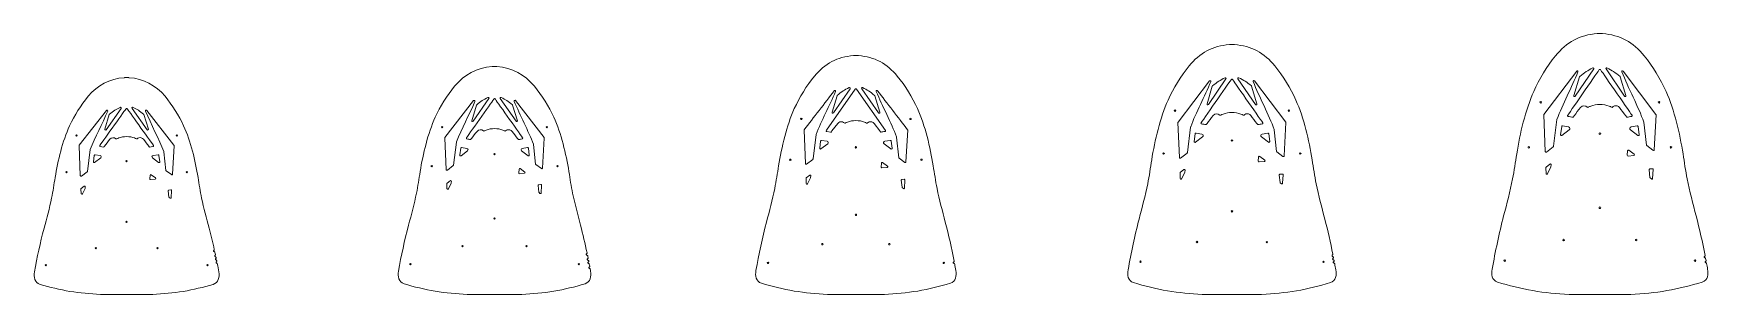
# Model space of a CAD drawing. Header units: millimetres. Extents: x -1094 to 1185, y 216 to 570.
import ezdxf

# ---------------------------------------------------------------- set-up
doc = ezdxf.new("R2010")
doc.units = ezdxf.units.MM
doc.header["$MEASUREMENT"] = 0
doc.layers.add('Camada 1', color=7, linetype='Continuous')

msp = doc.modelspace()

# ---------------------------------------------------------------- linework, layer by layer
at = {"layer": 'Camada 1', "lineweight": 20}
for points, knots in [([(1176.1429, 232.5531), (1160.3141, 227.6852), (1144.4083, 223.6557), (1128.0715, 220.8974), (1111.7623, 218.1437), (1095.3541, 216.6877), (1078.8492, 215.7775), (1078.6474, 215.7663), (1078.4455, 215.7608), (1078.2434, 215.7608), (1050.6754, 215.7608), (1023.1074, 215.7608), (995.5394, 215.7608), (995.3374, 215.7608), (995.1354, 215.7663), (994.9337, 215.7775), (978.4287, 216.6877), (962.0206, 218.1437), (945.7114, 220.8973), (929.3746, 223.6557), (913.4688, 227.6853), (897.6401, 232.5531), (889.5035, 235.0553), (889.1727, 243.1686), (890.4067, 250.1738), (894.6868, 274.4716), (899.738, 298.3755), (905.9298, 322.2621), (910.2672, 338.9947), (914.7556, 355.5613), (918.1418, 372.5286), (920.3934, 383.8109), (921.9907, 395.1455), (923.7995, 406.4991), (928.1825, 434.0093), (935.5406, 465.9344), (946.9132, 491.3657), (954.3959, 508.0984), (964.9256, 525.404), (976.479, 539.6329), (991.2663, 557.8446), (1009.73, 568.2136), (1033.2719, 569.8115), (1033.3577, 569.8174), (1033.4436, 569.8221), (1033.5295, 569.8259), (1033.5886, 569.8287), (1033.6468, 569.8314), (1033.7047, 569.8339), (1035.1097, 569.9003), (1038.6731, 569.9003), (1040.0781, 569.8339), (1040.1361, 569.8314), (1040.1942, 569.8287), (1040.2533, 569.8259), (1040.3392, 569.8221), (1040.425, 569.8174), (1040.5108, 569.8115), (1064.0528, 568.2136), (1082.5164, 557.8447), (1097.3038, 539.6329), (1108.8572, 525.4039), (1119.3869, 508.0984), (1126.8696, 491.3657), (1138.2422, 465.9344), (1145.6003, 434.0093), (1149.9833, 406.4991), (1151.7921, 395.1455), (1153.3894, 383.8109), (1155.641, 372.5286), (1159.0272, 355.5613), (1163.5157, 338.9947), (1167.853, 322.2621), (1172.4713, 304.4456), (1176.455, 286.6195), (1179.9575, 268.6277), (1180.0274, 268.2689), (1179.9105, 267.9264), (1179.6359, 267.6852), (1179.6359, 267.6852), (1179.0818, 267.1986), (1179.0818, 267.1986), (1179.0818, 267.1986), (1179.0818, 267.1986), (1179.0818, 267.1986), (1178.8059, 266.9563), (1178.6891, 266.6115), (1178.7609, 266.2514), (1178.8328, 265.8913), (1179.073, 265.6178), (1179.4208, 265.5), (1179.4208, 265.5), (1179.4208, 265.5), (1179.4208, 265.5), (1179.4208, 265.5), (1180.0879, 265.2741), (1180.0879, 265.2741), (1180.4387, 265.1553), (1180.6802, 264.8777), (1180.7495, 264.5139), (1180.9227, 263.6042), (1181.0947, 262.6938), (1181.2654, 261.7831), (1181.3323, 261.4262), (1181.2153, 261.087), (1180.9425, 260.8474), (1180.9425, 260.8474), (1180.4381, 260.4044), (1180.4381, 260.4044), (1180.4381, 260.4044), (1180.438, 260.4043), (1180.438, 260.4043), (1180.1621, 260.162), (1180.0454, 259.8172), (1180.1173, 259.4571), (1180.1892, 259.0971), (1180.4294, 258.8236), (1180.7771, 258.7058), (1180.7771, 258.7058), (1180.7772, 258.7058), (1180.7772, 258.7058), (1180.7772, 258.7058), (1181.352, 258.5111), (1181.352, 258.5111), (1181.7049, 258.3916), (1181.9475, 258.111), (1182.0148, 257.7445), (1182.4772, 255.225), (1182.9309, 252.7015), (1183.3761, 250.1738), (1184.6103, 243.1686), (1184.2796, 235.0553), (1176.1429, 232.5531)], [0, 0, 0, 0, 0.022727273, 0.022727273, 0.022727273, 0.045454545, 0.045454545, 0.045454545, 0.068181818, 0.068181818, 0.068181818, 0.090909091, 0.090909091, 0.090909091, 0.113636364, 0.113636364, 0.113636364, 0.136363636, 0.136363636, 0.136363636, 0.159090909, 0.159090909, 0.159090909, 0.181818182, 0.181818182, 0.181818182, 0.204545455, 0.204545455, 0.204545455, 0.227272727, 0.227272727, 0.227272727, 0.25, 0.25, 0.25, 0.272727273, 0.272727273, 0.272727273, 0.295454545, 0.295454545, 0.295454545, 0.318181818, 0.318181818, 0.318181818, 0.340909091, 0.340909091, 0.340909091, 0.363636364, 0.363636364, 0.363636364, 0.386363636, 0.386363636, 0.386363636, 0.409090909, 0.409090909, 0.409090909, 0.431818182, 0.431818182, 0.431818182, 0.454545455, 0.454545455, 0.454545455, 0.477272727, 0.477272727, 0.477272727, 0.5, 0.5, 0.5, 0.522727273, 0.522727273, 0.522727273, 0.545454545, 0.545454545, 0.545454545, 0.568181818, 0.568181818, 0.568181818, 0.590909091, 0.590909091, 0.590909091, 0.613636364, 0.613636364, 0.613636364, 0.636363636, 0.636363636, 0.636363636, 0.659090909, 0.659090909, 0.659090909, 0.681818182, 0.681818182, 0.681818182, 0.704545455, 0.704545455, 0.704545455, 0.727272727, 0.727272727, 0.727272727, 0.75, 0.75, 0.75, 0.772727273, 0.772727273, 0.772727273, 0.795454545, 0.795454545, 0.795454545, 0.818181818, 0.818181818, 0.818181818, 0.840909091, 0.840909091, 0.840909091, 0.863636364, 0.863636364, 0.863636364, 0.886363636, 0.886363636, 0.886363636, 0.909090909, 0.909090909, 0.909090909, 0.931818182, 0.931818182, 0.931818182, 0.954545455, 0.954545455, 0.954545455, 0.977272727, 0.977272727, 0.977272727, 1, 1, 1, 1]), ([(670.3238, 231.7738), (655.1122, 227.1311), (639.8277, 223.2907), (624.1349, 220.6617), (608.46, 218.0357), (592.691, 216.6463), (576.831, 215.7773), (576.6306, 215.7663), (576.4299, 215.7608), (576.2292, 215.7608), (549.7215, 215.7608), (523.2137, 215.7608), (496.706, 215.7608), (496.5053, 215.7608), (496.3046, 215.7663), (496.1042, 215.7773), (480.2442, 216.6463), (464.4752, 218.0356), (448.8004, 220.6616), (433.1077, 223.2906), (417.8232, 227.131), (402.6116, 231.7736), (394.7157, 234.1836), (394.0159, 242.2839), (395.2412, 249.1936), (399.3587, 272.4121), (404.2173, 295.2498), (410.172, 318.0706), (414.3401, 334.0445), (418.6535, 349.8586), (421.9082, 366.0593), (424.0719, 376.8295), (425.6065, 387.6507), (427.3449, 398.4898), (431.5672, 424.8173), (438.6613, 455.3662), (449.6072, 479.6825), (456.8232, 495.7129), (466.9743, 512.2797), (478.0994, 525.8912), (492.4136, 543.4043), (510.2723, 553.3285), (532.9653, 554.8586), (533.0511, 554.8644), (533.1369, 554.8692), (533.2227, 554.8729), (533.2714, 554.8752), (533.3193, 554.8774), (533.367, 554.8794), (534.7577, 554.945), (538.1775, 554.945), (539.5682, 554.8794), (539.6159, 554.8774), (539.6638, 554.8752), (539.7125, 554.8729), (539.7983, 554.8692), (539.8841, 554.8644), (539.9699, 554.8586), (562.6629, 553.3285), (580.5216, 543.4044), (594.8358, 525.8912), (605.9609, 512.2797), (616.112, 495.7129), (623.328, 479.6825), (634.2739, 455.3662), (641.368, 424.8173), (645.5903, 398.4898), (647.3287, 387.6507), (648.8633, 376.8295), (651.027, 366.0593), (654.2817, 349.8586), (658.5952, 334.0445), (662.7632, 318.0706), (666.9088, 302.1829), (670.5233, 286.2869), (673.726, 270.2602), (673.7989, 269.8954), (673.6778, 269.5456), (673.3949, 269.3039), (673.3949, 269.3039), (672.9592, 268.9316), (672.9592, 268.9316), (672.9592, 268.9316), (672.9591, 268.9315), (672.9591, 268.9315), (672.6799, 268.693), (672.5585, 268.3498), (672.6255, 267.9888), (672.6924, 267.6278), (672.9289, 267.351), (673.275, 267.2285), (673.275, 267.2285), (673.2751, 267.2285), (673.2751, 267.2285), (673.2751, 267.2285), (673.867, 267.019), (673.867, 267.019), (674.21, 266.8976), (674.4451, 266.6252), (674.5149, 266.2681), (674.5385, 266.147), (674.5622, 266.0257), (674.5858, 265.9045), (674.6567, 265.5409), (674.5355, 265.1933), (674.2538, 264.9527), (674.2538, 264.9527), (673.7733, 264.5423), (673.7733, 264.5423), (673.7733, 264.5423), (673.7731, 264.5422), (673.7731, 264.5422), (673.4939, 264.3037), (673.3725, 263.9606), (673.4395, 263.5995), (673.5064, 263.2385), (673.7429, 262.9617), (674.089, 262.8392), (674.089, 262.8392), (674.0893, 262.8391), (674.0893, 262.8391), (674.0893, 262.8391), (674.7163, 262.6172), (674.7163, 262.6172), (675.0608, 262.4952), (675.2965, 262.2207), (675.3649, 261.8617), (675.3857, 261.7522), (675.4066, 261.6428), (675.4274, 261.5333), (675.4963, 261.171), (675.3749, 260.8256), (675.0945, 260.5861), (675.0945, 260.5861), (674.5875, 260.153), (674.5875, 260.153), (674.5875, 260.153), (674.5873, 260.1528), (674.5873, 260.1528), (674.3082, 259.9143), (674.1867, 259.5712), (674.2537, 259.2102), (674.3206, 258.8492), (674.5571, 258.5724), (674.9032, 258.4499), (674.9032, 258.4499), (674.9034, 258.4498), (674.9034, 258.4498), (674.9034, 258.4498), (675.543, 258.2234), (675.543, 258.2234), (675.889, 258.1009), (676.1254, 257.8243), (676.1925, 257.4634), (676.7038, 254.7118), (677.2042, 251.9554), (677.694, 249.1936), (678.919, 242.284), (678.2201, 234.1837), (670.3238, 231.7738)], [0, 0, 0, 0, 0.018867925, 0.018867925, 0.018867925, 0.037735849, 0.037735849, 0.037735849, 0.056603774, 0.056603774, 0.056603774, 0.075471698, 0.075471698, 0.075471698, 0.094339623, 0.094339623, 0.094339623, 0.113207547, 0.113207547, 0.113207547, 0.132075472, 0.132075472, 0.132075472, 0.150943396, 0.150943396, 0.150943396, 0.169811321, 0.169811321, 0.169811321, 0.188679245, 0.188679245, 0.188679245, 0.20754717, 0.20754717, 0.20754717, 0.226415094, 0.226415094, 0.226415094, 0.245283019, 0.245283019, 0.245283019, 0.264150943, 0.264150943, 0.264150943, 0.283018868, 0.283018868, 0.283018868, 0.301886792, 0.301886792, 0.301886792, 0.320754717, 0.320754717, 0.320754717, 0.339622642, 0.339622642, 0.339622642, 0.358490566, 0.358490566, 0.358490566, 0.377358491, 0.377358491, 0.377358491, 0.396226415, 0.396226415, 0.396226415, 0.41509434, 0.41509434, 0.41509434, 0.433962264, 0.433962264, 0.433962264, 0.452830189, 0.452830189, 0.452830189, 0.471698113, 0.471698113, 0.471698113, 0.490566038, 0.490566038, 0.490566038, 0.509433962, 0.509433962, 0.509433962, 0.528301887, 0.528301887, 0.528301887, 0.547169811, 0.547169811, 0.547169811, 0.566037736, 0.566037736, 0.566037736, 0.58490566, 0.58490566, 0.58490566, 0.603773585, 0.603773585, 0.603773585, 0.622641509, 0.622641509, 0.622641509, 0.641509434, 0.641509434, 0.641509434, 0.660377358, 0.660377358, 0.660377358, 0.679245283, 0.679245283, 0.679245283, 0.698113208, 0.698113208, 0.698113208, 0.716981132, 0.716981132, 0.716981132, 0.735849057, 0.735849057, 0.735849057, 0.754716981, 0.754716981, 0.754716981, 0.773584906, 0.773584906, 0.773584906, 0.79245283, 0.79245283, 0.79245283, 0.811320755, 0.811320755, 0.811320755, 0.830188679, 0.830188679, 0.830188679, 0.849056604, 0.849056604, 0.849056604, 0.867924528, 0.867924528, 0.867924528, 0.886792453, 0.886792453, 0.886792453, 0.905660377, 0.905660377, 0.905660377, 0.924528302, 0.924528302, 0.924528302, 0.943396226, 0.943396226, 0.943396226, 0.962264151, 0.962264151, 0.962264151, 0.981132075, 0.981132075, 0.981132075, 1, 1, 1, 1]), ([(-343.4427, 230.2139), (-357.4168, 226.0222), (-371.4558, 222.5601), (-385.8575, 220.1897), (-400.2606, 217.8191), (-414.7481, 216.563), (-429.3154, 215.7767), (-429.5129, 215.7661), (-429.7105, 215.7608), (-429.9083, 215.7608), (-454.2935, 215.7608), (-478.6787, 215.7608), (-503.0639, 215.7608), (-503.2616, 215.7608), (-503.4593, 215.7661), (-503.6568, 215.7767), (-518.2241, 216.563), (-532.7117, 217.8191), (-547.1148, 220.1898), (-561.5166, 222.5602), (-575.5556, 226.0223), (-589.5298, 230.214), (-596.8546, 232.4113), (-598.3848, 240.5757), (-597.1849, 247.2379), (-593.3929, 268.2988), (-588.9196, 289.0053), (-583.4397, 309.6952), (-579.6107, 324.152), (-575.6476, 338.4614), (-572.6565, 353.1293), (-570.6691, 362.8755), (-569.2595, 372.6699), (-567.6625, 382.4804), (-563.7612, 406.4452), (-557.1947, 434.2428), (-547.1019, 456.3311), (-540.3935, 471.0125), (-531.0633, 486.0014), (-520.7562, 498.4248), (-507.3908, 514.5345), (-490.7401, 523.57), (-469.7527, 524.9645), (-469.6673, 524.9702), (-469.5819, 524.9748), (-469.4965, 524.9785), (-469.4658, 524.9799), (-469.4356, 524.9812), (-469.4056, 524.9825), (-469.3671, 524.9843), (-469.3286, 524.9858), (-469.2901, 524.9872), (-469.2901, 524.9872), (-469.2787, 524.9876), (-469.2787, 524.9876), (-467.8569, 525.0366), (-464.9581, 525.0466), (-463.5666, 524.9825), (-463.5366, 524.9812), (-463.5064, 524.9799), (-463.4758, 524.9785), (-463.3903, 524.9748), (-463.3048, 524.9702), (-463.2193, 524.9645), (-442.232, 523.5699), (-425.5814, 514.5345), (-412.216, 498.4248), (-401.9088, 486.0014), (-392.5787, 471.0125), (-385.8703, 456.3311), (-375.7775, 434.2428), (-369.211, 406.4452), (-365.3097, 382.4804), (-363.7127, 372.6699), (-362.3031, 362.8755), (-360.3157, 353.1293), (-357.3246, 338.4614), (-353.3615, 324.1519), (-349.5325, 309.6952), (-346.2315, 297.2319), (-343.2957, 284.7625), (-340.6542, 272.2133), (-340.5781, 271.852), (-340.6931, 271.5038), (-340.9695, 271.2589), (-340.9695, 271.2589), (-341.5337, 270.7589), (-341.5337, 270.7589), (-341.8085, 270.5154), (-341.9237, 270.1701), (-341.8502, 269.8103), (-341.7767, 269.4506), (-341.5353, 269.1781), (-341.187, 269.0619), (-341.187, 269.0619), (-341.1869, 269.0619), (-341.1869, 269.0619), (-341.1869, 269.0619), (-340.4565, 268.8182), (-340.4565, 268.8182), (-340.1084, 268.7021), (-339.8671, 268.43), (-339.7934, 268.0705), (-339.6127, 267.1894), (-339.4333, 266.3078), (-339.2554, 265.426), (-339.183, 265.0669), (-339.2982, 264.7227), (-339.5724, 264.4798), (-339.5724, 264.4798), (-340.1468, 263.9708), (-340.1468, 263.9708), (-340.1468, 263.9708), (-340.1469, 263.9707), (-340.1469, 263.9707), (-340.4217, 263.7272), (-340.5369, 263.3819), (-340.4634, 263.0221), (-340.3899, 262.6624), (-340.1485, 262.3899), (-339.8002, 262.2737), (-339.8002, 262.2737), (-339.8001, 262.2737), (-339.8001, 262.2737), (-339.8001, 262.2737), (-339.0949, 262.0384), (-339.0949, 262.0384), (-338.7441, 261.9213), (-338.5016, 261.6454), (-338.4303, 261.2825), (-338.4138, 261.1981), (-338.3971, 261.1137), (-338.3806, 261.0293), (-338.3104, 260.6717), (-338.4259, 260.3301), (-338.6986, 260.0884), (-338.6986, 260.0884), (-339.2532, 259.5969), (-339.2532, 259.5969), (-339.528, 259.3534), (-339.6432, 259.0081), (-339.5697, 258.6483), (-339.4962, 258.2886), (-339.2548, 258.0161), (-338.9065, 257.8999), (-338.9065, 257.8999), (-338.9064, 257.8999), (-338.9064, 257.8999), (-338.9064, 257.8999), (-338.2502, 257.6809), (-338.2502, 257.6809), (-337.8977, 257.5633), (-337.6543, 257.2852), (-337.5845, 256.9202), (-337.4093, 256.0044), (-337.2354, 255.0878), (-337.063, 254.1707), (-336.9961, 253.8152), (-337.1119, 253.4773), (-337.3826, 253.2374), (-337.3826, 253.2374), (-337.8663, 252.8088), (-337.8663, 252.8088), (-337.8663, 252.8088), (-337.8664, 252.8087), (-337.8664, 252.8087), (-338.1412, 252.5652), (-338.2564, 252.2199), (-338.1829, 251.8601), (-338.1094, 251.5004), (-337.868, 251.2279), (-337.5197, 251.1117), (-337.5197, 251.1117), (-337.5196, 251.1117), (-337.5196, 251.1117), (-337.5196, 251.1117), (-336.9864, 250.9338), (-336.9864, 250.9338), (-336.6314, 250.8153), (-336.3869, 250.5337), (-336.3194, 250.1656), (-336.1406, 249.1904), (-335.9632, 248.2145), (-335.7873, 247.2379), (-334.5876, 240.5756), (-336.1177, 232.4113), (-343.4427, 230.2139)], [0, 0, 0, 0, 0.016129032, 0.016129032, 0.016129032, 0.032258065, 0.032258065, 0.032258065, 0.048387097, 0.048387097, 0.048387097, 0.064516129, 0.064516129, 0.064516129, 0.080645161, 0.080645161, 0.080645161, 0.096774194, 0.096774194, 0.096774194, 0.112903226, 0.112903226, 0.112903226, 0.129032258, 0.129032258, 0.129032258, 0.14516129, 0.14516129, 0.14516129, 0.161290323, 0.161290323, 0.161290323, 0.177419355, 0.177419355, 0.177419355, 0.193548387, 0.193548387, 0.193548387, 0.209677419, 0.209677419, 0.209677419, 0.225806452, 0.225806452, 0.225806452, 0.241935484, 0.241935484, 0.241935484, 0.258064516, 0.258064516, 0.258064516, 0.274193548, 0.274193548, 0.274193548, 0.290322581, 0.290322581, 0.290322581, 0.306451613, 0.306451613, 0.306451613, 0.322580645, 0.322580645, 0.322580645, 0.338709677, 0.338709677, 0.338709677, 0.35483871, 0.35483871, 0.35483871, 0.370967742, 0.370967742, 0.370967742, 0.387096774, 0.387096774, 0.387096774, 0.403225806, 0.403225806, 0.403225806, 0.419354839, 0.419354839, 0.419354839, 0.435483871, 0.435483871, 0.435483871, 0.451612903, 0.451612903, 0.451612903, 0.467741935, 0.467741935, 0.467741935, 0.483870968, 0.483870968, 0.483870968, 0.5, 0.5, 0.5, 0.516129032, 0.516129032, 0.516129032, 0.532258065, 0.532258065, 0.532258065, 0.548387097, 0.548387097, 0.548387097, 0.564516129, 0.564516129, 0.564516129, 0.580645161, 0.580645161, 0.580645161, 0.596774194, 0.596774194, 0.596774194, 0.612903226, 0.612903226, 0.612903226, 0.629032258, 0.629032258, 0.629032258, 0.64516129, 0.64516129, 0.64516129, 0.661290323, 0.661290323, 0.661290323, 0.677419355, 0.677419355, 0.677419355, 0.693548387, 0.693548387, 0.693548387, 0.709677419, 0.709677419, 0.709677419, 0.725806452, 0.725806452, 0.725806452, 0.741935484, 0.741935484, 0.741935484, 0.758064516, 0.758064516, 0.758064516, 0.774193548, 0.774193548, 0.774193548, 0.790322581, 0.790322581, 0.790322581, 0.806451613, 0.806451613, 0.806451613, 0.822580645, 0.822580645, 0.822580645, 0.838709677, 0.838709677, 0.838709677, 0.85483871, 0.85483871, 0.85483871, 0.870967742, 0.870967742, 0.870967742, 0.887096774, 0.887096774, 0.887096774, 0.903225806, 0.903225806, 0.903225806, 0.919354839, 0.919354839, 0.919354839, 0.935483871, 0.935483871, 0.935483871, 0.951612903, 0.951612903, 0.951612903, 0.967741935, 0.967741935, 0.967741935, 0.983870968, 0.983870968, 0.983870968, 1, 1, 1, 1]), ([(153.4452, 230.9942), (138.8519, 226.5768), (124.1897, 222.9255), (109.142, 220.4258), (94.1027, 217.9274), (78.9741, 216.6047), (63.7601, 215.7771), (63.5611, 215.7662), (63.3619, 215.7608), (63.1626, 215.7608), (37.7162, 215.7608), (12.2698, 215.7608), (-13.1766, 215.7608), (-13.3759, 215.7608), (-13.5751, 215.7662), (-13.7741, 215.7771), (-28.988, 216.6047), (-44.1167, 217.9274), (-59.1559, 220.4257), (-74.2035, 222.9255), (-88.8656, 226.5768), (-103.4588, 230.9941), (-111.0886, 233.3034), (-112.1837, 241.418), (-110.9695, 248.2148), (-107.0148, 270.3543), (-102.3489, 292.1263), (-96.6316, 313.8814), (-92.633, 329.0967), (-88.4948, 344.1584), (-85.3719, 359.5927), (-83.2963, 369.8508), (-81.8241, 380.1585), (-80.1564, 390.4833), (-76.0948, 415.6289), (-69.2646, 444.8019), (-58.7455, 468.0038), (-51.7699, 483.3898), (-42.064, 499.1117), (-31.3272, 512.1546), (-17.4869, 528.9675), (-0.2344, 538.4467), (21.6083, 539.9093), (21.6944, 539.915), (21.7805, 539.9197), (21.8667, 539.9234), (21.9054, 539.9252), (21.9435, 539.9269), (21.9814, 539.9285), (23.3601, 539.993), (26.626, 539.9931), (28.0046, 539.9286), (28.0439, 539.9269), (28.0835, 539.9252), (28.1237, 539.9233), (28.2083, 539.9196), (28.2929, 539.9149), (28.3775, 539.9093), (50.2202, 538.4467), (67.4728, 528.9676), (81.3132, 512.1546), (92.05, 499.1117), (101.7559, 483.3898), (108.7315, 468.0038), (119.2506, 444.8019), (126.0808, 415.6289), (130.1424, 390.4833), (131.8101, 380.1585), (133.2823, 369.8508), (135.3579, 359.5927), (138.4808, 344.1584), (142.619, 329.0967), (146.6176, 313.8814), (151.2209, 296.3651), (155.1426, 278.8377), (158.5603, 261.1166), (158.6297, 260.7568), (158.5114, 260.4136), (158.235, 260.173), (158.235, 260.173), (157.7312, 259.7343), (157.7312, 259.7343), (157.4543, 259.4932), (157.3361, 259.1488), (157.4065, 258.7884), (157.4768, 258.4281), (157.7159, 258.1535), (158.0632, 258.0343), (158.0632, 258.0343), (158.0633, 258.0343), (158.0633, 258.0343), (158.0633, 258.0343), (158.6746, 257.8244), (158.6746, 257.8244), (159.0242, 257.7044), (159.2642, 257.4268), (159.3326, 257.0636), (159.8867, 254.12), (160.4275, 251.1706), (160.9555, 248.2148), (162.1695, 241.4181), (161.075, 233.3037), (153.4452, 230.9942)], [0, 0, 0, 0, 0.029411765, 0.029411765, 0.029411765, 0.058823529, 0.058823529, 0.058823529, 0.088235294, 0.088235294, 0.088235294, 0.117647059, 0.117647059, 0.117647059, 0.147058824, 0.147058824, 0.147058824, 0.176470588, 0.176470588, 0.176470588, 0.205882353, 0.205882353, 0.205882353, 0.235294118, 0.235294118, 0.235294118, 0.264705882, 0.264705882, 0.264705882, 0.294117647, 0.294117647, 0.294117647, 0.323529412, 0.323529412, 0.323529412, 0.352941176, 0.352941176, 0.352941176, 0.382352941, 0.382352941, 0.382352941, 0.411764706, 0.411764706, 0.411764706, 0.441176471, 0.441176471, 0.441176471, 0.470588235, 0.470588235, 0.470588235, 0.5, 0.5, 0.5, 0.529411765, 0.529411765, 0.529411765, 0.558823529, 0.558823529, 0.558823529, 0.588235294, 0.588235294, 0.588235294, 0.617647059, 0.617647059, 0.617647059, 0.647058824, 0.647058824, 0.647058824, 0.676470588, 0.676470588, 0.676470588, 0.705882353, 0.705882353, 0.705882353, 0.735294118, 0.735294118, 0.735294118, 0.764705882, 0.764705882, 0.764705882, 0.794117647, 0.794117647, 0.794117647, 0.823529412, 0.823529412, 0.823529412, 0.852941176, 0.852941176, 0.852941176, 0.882352941, 0.882352941, 0.882352941, 0.911764706, 0.911764706, 0.911764706, 0.941176471, 0.941176471, 0.941176471, 0.970588235, 0.970588235, 0.970588235, 1, 1, 1, 1]), ([(-849.2758, 229.4331), (-862.6305, 225.4671), (-876.046, 222.1946), (-889.8015, 219.9537), (-903.568, 217.711), (-917.4143, 216.5215), (-931.3345, 215.7765), (-931.5304, 215.766), (-931.7264, 215.7608), (-931.9225, 215.7608), (-955.2474, 215.7608), (-978.5724, 215.7608), (-1001.8973, 215.7608), (-1002.0934, 215.7608), (-1002.2894, 215.766), (-1002.4852, 215.7765), (-1016.4056, 216.5215), (-1030.2518, 217.7109), (-1044.0184, 219.9536), (-1057.7739, 222.1946), (-1071.1894, 225.4671), (-1084.5441, 229.4331), (-1091.6877, 231.5545), (-1093.5458, 239.6746), (-1092.3492, 246.2629), (-1088.7195, 266.2448), (-1084.4389, 285.8856), (-1079.1961, 305.5098), (-1075.5365, 319.2076), (-1071.7486, 332.7644), (-1068.8892, 346.6654), (-1066.9899, 355.8992), (-1065.643, 365.1801), (-1064.1166, 374.4758), (-1060.3515, 397.4049), (-1054.1317, 423.5514), (-1044.4042, 444.6571), (-1037.9624, 458.6338), (-1029.007, 472.8893), (-1019.129, 484.693), (-1006.236, 500.0995), (-990.1977, 508.6873), (-970.0582, 510.0141), (-969.9739, 510.0196), (-969.8896, 510.0242), (-969.8052, 510.0278), (-969.7834, 510.0288), (-969.7618, 510.0297), (-969.7403, 510.0306), (-969.7078, 510.0321), (-969.6752, 510.0335), (-969.6426, 510.0347), (-969.6426, 510.0347), (-969.5918, 510.0368), (-969.5918, 510.0368), (-969.5918, 510.0368), (-969.5792, 510.0368), (-969.5792, 510.0368), (-968.2838, 510.0768), (-965.5741, 510.078), (-964.2407, 510.0368), (-964.2407, 510.0368), (-964.2311, 510.0368), (-964.2311, 510.0368), (-964.2311, 510.0368), (-964.1939, 510.0353), (-964.1939, 510.0353), (-964.1558, 510.0339), (-964.1176, 510.0324), (-964.0795, 510.0306), (-964.058, 510.0297), (-964.0364, 510.0288), (-964.0146, 510.0278), (-963.9302, 510.0242), (-963.8458, 510.0196), (-963.7615, 510.0141), (-943.6221, 508.6873), (-927.5838, 500.0994), (-914.6908, 484.693), (-904.8128, 472.8893), (-895.8574, 458.6338), (-889.4156, 444.6571), (-879.6881, 423.5514), (-873.4683, 397.4049), (-869.7032, 374.4758), (-868.1768, 365.1801), (-866.8299, 355.8992), (-864.9306, 346.6654), (-862.0712, 332.7643), (-858.2833, 319.2076), (-854.6237, 305.5098), (-852.0787, 295.9833), (-849.7602, 286.4528), (-847.6331, 276.8812), (-847.5538, 276.5245), (-847.6615, 276.1792), (-847.9295, 275.9308), (-847.9295, 275.9308), (-848.3711, 275.5216), (-848.3711, 275.5216), (-848.3711, 275.5216), (-848.3712, 275.5215), (-848.3712, 275.5215), (-848.6405, 275.2719), (-848.748, 274.9241), (-848.6665, 274.5661), (-848.5849, 274.2081), (-848.3375, 273.9411), (-847.9867, 273.8327), (-847.9867, 273.8327), (-847.9867, 273.8327), (-847.9867, 273.8327), (-847.9867, 273.8327), (-847.4465, 273.6657), (-847.4465, 273.6657), (-847.0922, 273.5562), (-846.843, 273.2844), (-846.7645, 272.9219), (-846.5584, 271.9694), (-846.3538, 271.0165), (-846.1512, 270.0632), (-846.0759, 269.709), (-846.184, 269.368), (-846.4496, 269.1218), (-846.4496, 269.1218), (-846.8334, 268.7661), (-846.8334, 268.7661), (-846.8334, 268.7661), (-846.8335, 268.766), (-846.8335, 268.766), (-847.1028, 268.5164), (-847.2103, 268.1686), (-847.1288, 267.8106), (-847.0472, 267.4526), (-846.7998, 267.1856), (-846.449, 267.0772), (-846.449, 267.0772), (-846.449, 267.0772), (-846.449, 267.0772), (-846.449, 267.0772), (-846.0231, 266.9455), (-846.0231, 266.9455), (-845.6658, 266.835), (-845.4151, 266.5592), (-845.3392, 266.193), (-845.3012, 266.0098), (-845.2633, 265.8264), (-845.2255, 265.6431), (-845.1527, 265.2905), (-845.261, 264.9524), (-845.5251, 264.7076), (-845.5251, 264.7076), (-845.8426, 264.4133), (-845.8426, 264.4133), (-845.8426, 264.4133), (-845.8428, 264.4131), (-845.8428, 264.4131), (-846.1121, 264.1635), (-846.2196, 263.8158), (-846.1381, 263.4578), (-846.0566, 263.0998), (-845.8093, 262.8328), (-845.4585, 262.7243), (-845.4585, 262.7243), (-845.4581, 262.7242), (-845.4581, 262.7242), (-845.4581, 262.7242), (-845.1411, 262.6262), (-845.1411, 262.6262), (-844.7819, 262.5152), (-844.5302, 262.2368), (-844.456, 261.8682), (-844.4114, 261.6464), (-844.3668, 261.4243), (-844.3223, 261.2024), (-844.2519, 260.8513), (-844.3604, 260.5158), (-844.6231, 260.2724), (-844.6231, 260.2724), (-844.8518, 260.0605), (-844.8518, 260.0605), (-844.8518, 260.0605), (-844.8521, 260.0603), (-844.8521, 260.0603), (-845.1214, 259.8107), (-845.2288, 259.463), (-845.1473, 259.105), (-845.0658, 258.7469), (-844.8184, 258.48), (-844.4676, 258.3715), (-844.4676, 258.3715), (-844.4673, 258.3714), (-844.4673, 258.3714), (-844.4673, 258.3714), (-844.2854, 258.3152), (-844.2854, 258.3152), (-843.9243, 258.2036), (-843.6719, 257.9227), (-843.5993, 257.5518), (-842.8651, 253.7997), (-842.1562, 250.0373), (-841.4706, 246.2628), (-840.2739, 239.6745), (-842.1323, 231.5545), (-849.2758, 229.4331)], [0, 0, 0, 0, 0.014705882, 0.014705882, 0.014705882, 0.029411765, 0.029411765, 0.029411765, 0.044117647, 0.044117647, 0.044117647, 0.058823529, 0.058823529, 0.058823529, 0.073529412, 0.073529412, 0.073529412, 0.088235294, 0.088235294, 0.088235294, 0.102941176, 0.102941176, 0.102941176, 0.117647059, 0.117647059, 0.117647059, 0.132352941, 0.132352941, 0.132352941, 0.147058824, 0.147058824, 0.147058824, 0.161764706, 0.161764706, 0.161764706, 0.176470588, 0.176470588, 0.176470588, 0.191176471, 0.191176471, 0.191176471, 0.205882353, 0.205882353, 0.205882353, 0.220588235, 0.220588235, 0.220588235, 0.235294118, 0.235294118, 0.235294118, 0.25, 0.25, 0.25, 0.264705882, 0.264705882, 0.264705882, 0.279411765, 0.279411765, 0.279411765, 0.294117647, 0.294117647, 0.294117647, 0.308823529, 0.308823529, 0.308823529, 0.323529412, 0.323529412, 0.323529412, 0.338235294, 0.338235294, 0.338235294, 0.352941176, 0.352941176, 0.352941176, 0.367647059, 0.367647059, 0.367647059, 0.382352941, 0.382352941, 0.382352941, 0.397058824, 0.397058824, 0.397058824, 0.411764706, 0.411764706, 0.411764706, 0.426470588, 0.426470588, 0.426470588, 0.441176471, 0.441176471, 0.441176471, 0.455882353, 0.455882353, 0.455882353, 0.470588235, 0.470588235, 0.470588235, 0.485294118, 0.485294118, 0.485294118, 0.5, 0.5, 0.5, 0.514705882, 0.514705882, 0.514705882, 0.529411765, 0.529411765, 0.529411765, 0.544117647, 0.544117647, 0.544117647, 0.558823529, 0.558823529, 0.558823529, 0.573529412, 0.573529412, 0.573529412, 0.588235294, 0.588235294, 0.588235294, 0.602941176, 0.602941176, 0.602941176, 0.617647059, 0.617647059, 0.617647059, 0.632352941, 0.632352941, 0.632352941, 0.647058824, 0.647058824, 0.647058824, 0.661764706, 0.661764706, 0.661764706, 0.676470588, 0.676470588, 0.676470588, 0.691176471, 0.691176471, 0.691176471, 0.705882353, 0.705882353, 0.705882353, 0.720588235, 0.720588235, 0.720588235, 0.735294118, 0.735294118, 0.735294118, 0.75, 0.75, 0.75, 0.764705882, 0.764705882, 0.764705882, 0.779411765, 0.779411765, 0.779411765, 0.794117647, 0.794117647, 0.794117647, 0.808823529, 0.808823529, 0.808823529, 0.823529412, 0.823529412, 0.823529412, 0.838235294, 0.838235294, 0.838235294, 0.852941176, 0.852941176, 0.852941176, 0.867647059, 0.867647059, 0.867647059, 0.882352941, 0.882352941, 0.882352941, 0.897058824, 0.897058824, 0.897058824, 0.911764706, 0.911764706, 0.911764706, 0.926470588, 0.926470588, 0.926470588, 0.941176471, 0.941176471, 0.941176471, 0.955882353, 0.955882353, 0.955882353, 0.970588235, 0.970588235, 0.970588235, 0.985294118, 0.985294118, 0.985294118, 1, 1, 1, 1])]:
    msp.add_open_spline(points, degree=3, knots=knots, dxfattribs=at)
at = {"layer": 'Camada 1', "color": 1, "lineweight": 20}
for points, knots in [([(475.4055, 407.6305), (475.4055, 407.6305), (466.5682, 400.7779), (466.5682, 400.7779), (466.2649, 400.5427), (465.8821, 400.4995), (465.5341, 400.6612), (465.186, 400.8229), (464.9722, 401.1433), (464.9563, 401.5268), (464.9563, 401.5268), (462.9884, 449.0215), (462.9884, 449.0215), (462.9783, 449.2646), (463.0452, 449.4768), (463.193, 449.6701), (463.193, 449.6701), (505.9279, 505.5804), (505.9279, 505.5804), (506.2343, 505.9813), (506.7824, 506.0916), (507.2201, 505.8405), (507.6577, 505.5894), (507.8391, 505.0606), (507.6477, 504.5938), (499.5077, 484.7375), (487.5142, 462.5523), (480.3389, 443.279), (480.3111, 443.2042), (480.2947, 443.1377), (480.2845, 443.0586), (480.2845, 443.0586), (475.7845, 408.2924), (475.7845, 408.2924), (475.7493, 408.0203), (475.6223, 407.7986), (475.4055, 407.6305)], [0, 0, 0, 0, 0.083333333, 0.083333333, 0.083333333, 0.166666667, 0.166666667, 0.166666667, 0.25, 0.25, 0.25, 0.333333333, 0.333333333, 0.333333333, 0.416666667, 0.416666667, 0.416666667, 0.5, 0.5, 0.5, 0.583333333, 0.583333333, 0.583333333, 0.666666667, 0.666666667, 0.666666667, 0.75, 0.75, 0.75, 0.833333333, 0.833333333, 0.833333333, 0.916666667, 0.916666667, 0.916666667, 1, 1, 1, 1]), ([(578.4009, 448.7541), (572.2831, 457.518), (537.2876, 507.649), (537.2876, 507.649), (537.0946, 507.9254), (536.8047, 508.0766), (536.4676, 508.0766), (536.1305, 508.0766), (535.8406, 507.9254), (535.6476, 507.649), (535.6476, 507.649), (500.645, 457.5074), (494.5154, 448.7267), (494.3135, 448.4363), (494.2777, 448.0909), (494.4159, 447.7652), (494.554, 447.4396), (494.8272, 447.2253), (495.1764, 447.1687), (496.8949, 446.8903), (499.4248, 446.4788), (500.7681, 446.2618), (501.1891, 446.1938), (501.5881, 446.3856), (501.798, 446.7568), (502.0486, 447.1999), (502.3292, 447.6465), (502.6209, 448.0268), (505.3624, 451.6012), (508.1265, 455.1605), (510.8784, 458.7271), (513.3551, 461.9369), (517.6123, 461.666), (520.0093, 459.2346), (520.3338, 458.9055), (520.8234, 458.8397), (521.2232, 459.0716), (522.24, 459.6613), (523.3052, 460.1739), (524.418, 460.6059), (531.5471, 463.3738), (541.3883, 463.3738), (548.5173, 460.6058), (549.6207, 460.1774), (550.6773, 459.6699), (551.6863, 459.0865), (552.0893, 458.8535), (552.5833, 458.9229), (552.9065, 459.2579), (553.5623, 459.9375), (554.3853, 460.4579), (555.3491, 460.7843), (557.8034, 461.6154), (560.4796, 460.7714), (562.057, 458.7272), (564.8071, 455.163), (567.5585, 451.5998), (570.3081, 448.0351), (570.6018, 447.6539), (570.8845, 447.2043), (571.1365, 446.7588), (571.3471, 446.3865), (571.748, 446.1948), (572.17, 446.2645), (573.5122, 446.4865), (576.0329, 446.9111), (577.7446, 447.1967), (578.0927, 447.2548), (578.3644, 447.4695), (578.5014, 447.7947), (578.6385, 448.12), (578.6024, 448.4643), (578.4009, 448.7541)], [0, 0, 0, 0, 0.041666667, 0.041666667, 0.041666667, 0.083333333, 0.083333333, 0.083333333, 0.125, 0.125, 0.125, 0.166666667, 0.166666667, 0.166666667, 0.208333333, 0.208333333, 0.208333333, 0.25, 0.25, 0.25, 0.291666667, 0.291666667, 0.291666667, 0.333333333, 0.333333333, 0.333333333, 0.375, 0.375, 0.375, 0.416666667, 0.416666667, 0.416666667, 0.458333333, 0.458333333, 0.458333333, 0.5, 0.5, 0.5, 0.541666667, 0.541666667, 0.541666667, 0.583333333, 0.583333333, 0.583333333, 0.625, 0.625, 0.625, 0.666666667, 0.666666667, 0.666666667, 0.708333333, 0.708333333, 0.708333333, 0.75, 0.75, 0.75, 0.791666667, 0.791666667, 0.791666667, 0.833333333, 0.833333333, 0.833333333, 0.875, 0.875, 0.875, 0.916666667, 0.916666667, 0.916666667, 0.958333333, 0.958333333, 0.958333333, 1, 1, 1, 1]), ([(528.3247, 508.4101), (528.3247, 508.4101), (504.3637, 473.5552), (504.3637, 473.5552), (504.0826, 473.1463), (503.5552, 473.0055), (503.1077, 473.2198), (502.6603, 473.4341), (502.4394, 473.933), (502.5816, 474.4083), (502.5816, 474.4083), (509.7406, 498.3353), (509.7406, 498.3353), (509.8001, 498.5342), (509.9033, 498.6893), (510.0636, 498.8211), (516.3024, 503.9522), (520.5037, 506.6313), (527.0572, 509.873), (527.4709, 510.0776), (527.9542, 509.9803), (528.2564, 509.6314), (528.5586, 509.2826), (528.5861, 508.7904), (528.3247, 508.4101)], [0, 0, 0, 0, 0.125, 0.125, 0.125, 0.25, 0.25, 0.25, 0.375, 0.375, 0.375, 0.5, 0.5, 0.5, 0.625, 0.625, 0.625, 0.75, 0.75, 0.75, 0.875, 0.875, 0.875, 1, 1, 1, 1]), ([(563.1925, 498.3353), (563.1925, 498.3353), (570.3515, 474.4083), (570.3515, 474.4083), (570.4937, 473.9329), (570.2727, 473.4337), (569.825, 473.2196), (569.3775, 473.0055), (568.8504, 473.1464), (568.5694, 473.5552), (568.5694, 473.5552), (544.6085, 508.4101), (544.6085, 508.4101), (544.347, 508.7904), (544.3746, 509.2826), (544.6768, 509.6314), (544.9791, 509.9803), (545.4624, 510.0776), (545.8761, 509.8729), (552.4295, 506.6313), (556.6309, 503.9522), (562.8696, 498.8211), (563.0299, 498.6893), (563.133, 498.5341), (563.1925, 498.3353)], [0, 0, 0, 0, 0.125, 0.125, 0.125, 0.25, 0.25, 0.25, 0.375, 0.375, 0.375, 0.5, 0.5, 0.5, 0.625, 0.625, 0.625, 0.75, 0.75, 0.75, 0.875, 0.875, 0.875, 1, 1, 1, 1]), ([(609.9393, 449.0137), (609.9393, 449.0137), (607.4375, 403.9307), (607.4375, 403.9307), (607.4166, 403.5532), (607.2049, 403.2401), (606.8624, 403.0801), (606.5199, 402.9201), (606.144, 402.9585), (605.841, 403.1846), (605.841, 403.1846), (597.664, 409.2859), (597.664, 409.2859), (597.4333, 409.458), (597.2993, 409.6925), (597.268, 409.9786), (597.268, 409.9786), (594.0491, 439.3945), (594.0491, 439.3945), (594.0397, 439.4807), (594.0225, 439.5532), (593.9923, 439.6345), (586.7987, 458.9532), (573.6449, 484.1311), (565.2794, 504.6021), (565.0888, 505.0689), (565.2704, 505.5969), (565.7079, 505.8477), (566.1455, 506.0987), (566.6934, 505.9883), (566.9998, 505.5875), (566.9998, 505.5875), (609.7354, 449.6763), (609.7354, 449.6763), (609.8861, 449.4791), (609.953, 449.2616), (609.9393, 449.0137)], [0, 0, 0, 0, 0.083333333, 0.083333333, 0.083333333, 0.166666667, 0.166666667, 0.166666667, 0.25, 0.25, 0.25, 0.333333333, 0.333333333, 0.333333333, 0.416666667, 0.416666667, 0.416666667, 0.5, 0.5, 0.5, 0.583333333, 0.583333333, 0.583333333, 0.666666667, 0.666666667, 0.666666667, 0.75, 0.75, 0.75, 0.833333333, 0.833333333, 0.833333333, 0.916666667, 0.916666667, 0.916666667, 1, 1, 1, 1]), ([(973.4033, 416.1641), (973.4033, 416.1641), (964.1391, 408.9331), (964.1391, 408.9331), (963.8361, 408.6966), (963.4527, 408.6524), (963.1038, 408.8138), (962.755, 408.9752), (962.5405, 409.2961), (962.5247, 409.6802), (962.5247, 409.6802), (960.474, 459.5018), (960.474, 459.5018), (960.464, 459.7437), (960.5303, 459.9549), (960.6767, 460.1477), (960.6767, 460.1477), (1005.3169, 518.9372), (1005.3169, 518.9372), (1005.6221, 519.3391), (1006.1699, 519.4511), (1006.6084, 519.2013), (1007.0466, 518.9517), (1007.2298, 518.4238), (1007.0402, 517.9565), (998.5724, 497.0921), (986.0144, 473.7397), (978.5168, 453.4657), (978.4893, 453.3913), (978.4731, 453.3252), (978.463, 453.2465), (978.463, 453.2465), (973.7798, 416.8249), (973.7798, 416.8249), (973.7449, 416.5536), (973.6189, 416.3324), (973.4033, 416.1641)], [0, 0, 0, 0, 0.083333333, 0.083333333, 0.083333333, 0.166666667, 0.166666667, 0.166666667, 0.25, 0.25, 0.25, 0.333333333, 0.333333333, 0.333333333, 0.416666667, 0.416666667, 0.416666667, 0.5, 0.5, 0.5, 0.583333333, 0.583333333, 0.583333333, 0.666666667, 0.666666667, 0.666666667, 0.75, 0.75, 0.75, 0.833333333, 0.833333333, 0.833333333, 0.916666667, 0.916666667, 0.916666667, 1, 1, 1, 1]), ([(993.7649, 457.3913), (995.6154, 457.0876), (998.3963, 456.6285), (999.8665, 456.3884), (1000.2918, 456.319), (1000.6957, 456.5155), (1000.9036, 456.8931), (1001.1785, 457.3926), (1001.4918, 457.9013), (1001.8158, 458.3238), (1004.6743, 462.0572), (1007.5375, 465.7871), (1010.3981, 469.5188), (1012.9431, 472.8388), (1017.3423, 472.5076), (1019.7551, 469.9436), (1020.0795, 469.5989), (1020.5851, 469.5273), (1020.9925, 469.7683), (1022.0774, 470.4101), (1023.2168, 470.966), (1024.4097, 471.4322), (1031.7913, 474.3171), (1041.9917, 474.317), (1049.3733, 471.4321), (1050.5565, 470.9697), (1051.6872, 470.419), (1052.7643, 469.7837), (1053.1752, 469.5414), (1053.686, 469.6172), (1054.0087, 469.9686), (1054.6863, 470.7063), (1055.5506, 471.2686), (1056.571, 471.6165), (1059.0669, 472.4676), (1061.7866, 471.6035), (1063.3847, 469.5191), (1066.2458, 465.7874), (1069.1088, 462.0571), (1071.9674, 458.3235), (1072.2914, 457.9007), (1072.6047, 457.3921), (1072.8797, 456.8926), (1073.0872, 456.5157), (1073.4897, 456.3193), (1073.9145, 456.3876), (1075.3856, 456.6244), (1078.1729, 457.0738), (1080.028, 457.3725), (1080.3769, 457.4287), (1080.6503, 457.6425), (1080.7889, 457.9678), (1080.9275, 458.293), (1080.8923, 458.6382), (1080.6911, 458.9289), (1074.4247, 467.9651), (1037.7131, 520.9023), (1037.7131, 520.9023), (1037.5204, 521.1802), (1037.2296, 521.3324), (1036.8914, 521.3324), (1036.5532, 521.3324), (1036.2624, 521.1802), (1036.0697, 520.9023), (1036.0697, 520.9023), (999.3635, 467.9722), (993.1047, 458.9472), (992.9038, 458.6569), (992.8685, 458.3124), (993.0064, 457.9874), (993.1443, 457.6625), (993.4166, 457.4485), (993.7649, 457.3913)], [0, 0, 0, 0, 0.041666667, 0.041666667, 0.041666667, 0.083333333, 0.083333333, 0.083333333, 0.125, 0.125, 0.125, 0.166666667, 0.166666667, 0.166666667, 0.208333333, 0.208333333, 0.208333333, 0.25, 0.25, 0.25, 0.291666667, 0.291666667, 0.291666667, 0.333333333, 0.333333333, 0.333333333, 0.375, 0.375, 0.375, 0.416666667, 0.416666667, 0.416666667, 0.458333333, 0.458333333, 0.458333333, 0.5, 0.5, 0.5, 0.541666667, 0.541666667, 0.541666667, 0.583333333, 0.583333333, 0.583333333, 0.625, 0.625, 0.625, 0.666666667, 0.666666667, 0.666666667, 0.708333333, 0.708333333, 0.708333333, 0.75, 0.75, 0.75, 0.791666667, 0.791666667, 0.791666667, 0.833333333, 0.833333333, 0.833333333, 0.875, 0.875, 0.875, 0.916666667, 0.916666667, 0.916666667, 0.958333333, 0.958333333, 0.958333333, 1, 1, 1, 1]), ([(1028.5217, 521.7988), (1028.5217, 521.7988), (1003.3588, 484.9533), (1003.3588, 484.9533), (1003.0789, 484.5434), (1002.5517, 484.401), (1002.1035, 484.6141), (1001.6552, 484.8273), (1001.433, 485.3262), (1001.5744, 485.8021), (1001.5744, 485.8021), (1009.1003, 511.1216), (1009.1003, 511.1216), (1009.1593, 511.32), (1009.2617, 511.475), (1009.4212, 511.607), (1015.9615, 517.0228), (1020.3478, 519.8301), (1027.251, 523.2584), (1027.6641, 523.4636), (1028.1472, 523.3673), (1028.4501, 523.0194), (1028.7529, 522.6715), (1028.7818, 522.1797), (1028.5217, 521.7988)], [0, 0, 0, 0, 0.125, 0.125, 0.125, 0.25, 0.25, 0.25, 0.375, 0.375, 0.375, 0.5, 0.5, 0.5, 0.625, 0.625, 0.625, 0.75, 0.75, 0.75, 0.875, 0.875, 0.875, 1, 1, 1, 1]), ([(1064.6805, 511.1216), (1064.6805, 511.1216), (1072.2063, 485.8021), (1072.2063, 485.8021), (1072.3477, 485.3263), (1072.1256, 484.8274), (1071.6774, 484.6141), (1071.2291, 484.4009), (1070.7019, 484.5433), (1070.422, 484.9532), (1070.422, 484.9532), (1045.259, 521.7988), (1045.259, 521.7988), (1044.9989, 522.1797), (1045.0277, 522.6715), (1045.3306, 523.0194), (1045.6335, 523.3673), (1046.1166, 523.4636), (1046.5297, 523.2584), (1053.4329, 519.8302), (1057.8191, 517.0228), (1064.3596, 511.607), (1064.5191, 511.475), (1064.6215, 511.32), (1064.6805, 511.1216)], [0, 0, 0, 0, 0.125, 0.125, 0.125, 0.25, 0.25, 0.25, 0.375, 0.375, 0.375, 0.5, 0.5, 0.5, 0.625, 0.625, 0.625, 0.75, 0.75, 0.75, 0.875, 0.875, 0.875, 1, 1, 1, 1]), ([(1113.3013, 459.494), (1113.3013, 459.494), (1110.694, 412.2), (1110.694, 412.2), (1110.6731, 411.8219), (1110.4609, 411.5083), (1110.1176, 411.3485), (1109.7743, 411.1887), (1109.3977, 411.2281), (1109.0949, 411.4555), (1109.0949, 411.4555), (1100.5183, 417.8974), (1100.5183, 417.8974), (1100.2889, 418.0697), (1100.1557, 418.3037), (1100.1247, 418.5889), (1100.1247, 418.5889), (1096.774, 449.4114), (1096.774, 449.4114), (1096.7647, 449.497), (1096.7479, 449.5692), (1096.718, 449.65), (1089.2028, 469.9681), (1075.4294, 496.4791), (1066.7348, 517.9643), (1066.5458, 518.4317), (1066.7292, 518.959), (1067.1674, 519.2084), (1067.6058, 519.4579), (1068.1533, 519.3458), (1068.4584, 518.944), (1068.4584, 518.944), (1113.0992, 460.1538), (1113.0992, 460.1538), (1113.2486, 459.9571), (1113.3149, 459.7407), (1113.3013, 459.494)], [0, 0, 0, 0, 0.083333333, 0.083333333, 0.083333333, 0.166666667, 0.166666667, 0.166666667, 0.25, 0.25, 0.25, 0.333333333, 0.333333333, 0.333333333, 0.416666667, 0.416666667, 0.416666667, 0.5, 0.5, 0.5, 0.583333333, 0.583333333, 0.583333333, 0.666666667, 0.666666667, 0.666666667, 0.75, 0.75, 0.75, 0.833333333, 0.833333333, 0.833333333, 0.916666667, 0.916666667, 0.916666667, 1, 1, 1, 1]), ([(-522.692, 390.57), (-522.692, 390.57), (-530.6754, 384.4714), (-530.6754, 384.4714), (-530.9793, 384.2393), (-531.3605, 384.1983), (-531.7068, 384.3606), (-532.053, 384.5229), (-532.2655, 384.8421), (-532.2816, 385.2241), (-532.2816, 385.2241), (-534.0834, 428.0684), (-534.0834, 428.0684), (-534.0937, 428.3143), (-534.0252, 428.529), (-533.8744, 428.7234), (-533.8744, 428.7234), (-494.9596, 478.8805), (-494.9596, 478.8805), (-494.6502, 479.2794), (-494.101, 479.3856), (-493.6651, 479.131), (-493.2294, 478.8765), (-493.052, 478.3463), (-493.2471, 477.8809), (-500.7278, 460.0405), (-511.5896, 440.1873), (-518.1188, 422.9134), (-518.1474, 422.8378), (-518.1641, 422.7704), (-518.1746, 422.6902), (-518.1746, 422.6902), (-522.3076, 391.2344), (-522.3076, 391.2344), (-522.3436, 390.9605), (-522.4725, 390.7377), (-522.692, 390.57)], [0, 0, 0, 0, 0.083333333, 0.083333333, 0.083333333, 0.166666667, 0.166666667, 0.166666667, 0.25, 0.25, 0.25, 0.333333333, 0.333333333, 0.333333333, 0.416666667, 0.416666667, 0.416666667, 0.5, 0.5, 0.5, 0.583333333, 0.583333333, 0.583333333, 0.666666667, 0.666666667, 0.666666667, 0.75, 0.75, 0.75, 0.833333333, 0.833333333, 0.833333333, 0.916666667, 0.916666667, 0.916666667, 1, 1, 1, 1]), ([(-433.4205, 426.0496), (-431.9404, 426.3484), (-430.4601, 426.6472), (-428.98, 426.9459), (-428.6387, 427.0148), (-428.3775, 427.2329), (-428.2487, 427.5564), (-428.12, 427.8798), (-428.16, 428.2179), (-428.3606, 428.5024), (-434.0941, 436.5939), (-465.6702, 481.1551), (-465.6702, 481.1551), (-465.8637, 481.4281), (-466.1515, 481.577), (-466.4861, 481.577), (-466.8207, 481.577), (-467.1085, 481.4281), (-467.302, 481.1551), (-467.302, 481.1551), (-498.8672, 436.6043), (-504.6597, 428.4288), (-504.8619, 428.1422), (-504.9012, 427.8009), (-504.7692, 427.476), (-504.6372, 427.151), (-504.3712, 426.9337), (-504.0264, 426.8693), (-502.6129, 426.6054), (-500.6372, 426.2286), (-499.5439, 426.0289), (-499.126, 425.9526), (-498.7249, 426.1342), (-498.5065, 426.4985), (-498.3027, 426.8385), (-498.0801, 427.1768), (-497.8488, 427.4711), (-495.3191, 430.6969), (-492.7918, 433.9265), (-490.2632, 437.155), (-487.922, 440.144), (-483.9485, 439.9856), (-481.5918, 437.815), (-481.269, 437.5177), (-480.8121, 437.4633), (-480.4285, 437.6765), (-479.5459, 438.1669), (-478.6256, 438.5964), (-477.6685, 438.9624), (-471.0461, 441.4955), (-461.9259, 441.4954), (-455.3035, 438.9623), (-454.3552, 438.5996), (-453.443, 438.1748), (-452.5679, 437.6899), (-452.1818, 437.476), (-451.7217, 437.5331), (-451.3996, 437.8348), (-450.7907, 438.4052), (-450.0507, 438.8448), (-449.2013, 439.1282), (-446.8319, 439.9187), (-444.2452, 439.116), (-442.7092, 437.1553), (-440.1781, 433.9244), (-437.6417, 430.6971), (-435.1162, 427.4619), (-434.8909, 427.1731), (-434.6743, 426.845), (-434.4751, 426.5141), (-434.253, 426.1452), (-433.8426, 425.9644), (-433.4205, 426.0496)], [0, 0, 0, 0, 0.041666667, 0.041666667, 0.041666667, 0.083333333, 0.083333333, 0.083333333, 0.125, 0.125, 0.125, 0.166666667, 0.166666667, 0.166666667, 0.208333333, 0.208333333, 0.208333333, 0.25, 0.25, 0.25, 0.291666667, 0.291666667, 0.291666667, 0.333333333, 0.333333333, 0.333333333, 0.375, 0.375, 0.375, 0.416666667, 0.416666667, 0.416666667, 0.458333333, 0.458333333, 0.458333333, 0.5, 0.5, 0.5, 0.541666667, 0.541666667, 0.541666667, 0.583333333, 0.583333333, 0.583333333, 0.625, 0.625, 0.625, 0.666666667, 0.666666667, 0.666666667, 0.708333333, 0.708333333, 0.708333333, 0.75, 0.75, 0.75, 0.791666667, 0.791666667, 0.791666667, 0.833333333, 0.833333333, 0.833333333, 0.875, 0.875, 0.875, 0.916666667, 0.916666667, 0.916666667, 0.958333333, 0.958333333, 0.958333333, 1, 1, 1, 1]), ([(-474.1791, 481.6428), (-474.1791, 481.6428), (-495.7292, 450.7599), (-495.7292, 450.7599), (-496.0128, 450.3534), (-496.5402, 450.2161), (-496.986, 450.4326), (-497.4319, 450.6491), (-497.6501, 451.1485), (-497.5061, 451.6228), (-497.5061, 451.6228), (-491.0829, 472.7721), (-491.0829, 472.7721), (-491.0222, 472.9718), (-490.9175, 473.1273), (-490.7553, 473.2587), (-485.1222, 477.8212), (-481.2926, 480.2427), (-475.4395, 483.1129), (-475.0246, 483.3164), (-474.5409, 483.2168), (-474.24, 482.866), (-473.9392, 482.5152), (-473.9146, 482.0218), (-474.1791, 481.6428)], [0, 0, 0, 0, 0.125, 0.125, 0.125, 0.25, 0.25, 0.25, 0.375, 0.375, 0.375, 0.5, 0.5, 0.5, 0.625, 0.625, 0.625, 0.75, 0.75, 0.75, 0.875, 0.875, 0.875, 1, 1, 1, 1]), ([(-441.8911, 472.7721), (-441.8911, 472.7721), (-435.4679, 451.6228), (-435.4679, 451.6228), (-435.3238, 451.1485), (-435.542, 450.6491), (-435.9879, 450.4326), (-436.4338, 450.2161), (-436.9612, 450.3534), (-437.2448, 450.7599), (-437.2448, 450.7599), (-458.795, 481.6428), (-458.795, 481.6428), (-459.0595, 482.0218), (-459.0349, 482.5152), (-458.734, 482.8661), (-458.4332, 483.2169), (-457.9494, 483.3164), (-457.5345, 483.1129), (-451.6814, 480.2427), (-447.8517, 477.8213), (-442.2186, 473.2587), (-442.0564, 473.1273), (-441.9517, 472.9718), (-441.8911, 472.7721)], [0, 0, 0, 0, 0.125, 0.125, 0.125, 0.25, 0.25, 0.25, 0.375, 0.375, 0.375, 0.5, 0.5, 0.5, 0.625, 0.625, 0.625, 0.75, 0.75, 0.75, 0.875, 0.875, 0.875, 1, 1, 1, 1]), ([(-398.8962, 428.0605), (-398.8962, 428.0605), (-401.1869, 387.3964), (-401.1869, 387.3964), (-401.2081, 387.0203), (-401.4184, 386.7086), (-401.7591, 386.548), (-402.0998, 386.3875), (-402.4741, 386.4238), (-402.7776, 386.6469), (-402.7776, 386.6469), (-410.1546, 392.0697), (-410.1546, 392.0697), (-410.388, 392.2413), (-410.5242, 392.4771), (-410.5562, 392.765), (-410.5562, 392.765), (-413.5112, 419.3684), (-413.5112, 419.3684), (-413.5209, 419.4557), (-413.5386, 419.5292), (-413.5696, 419.6114), (-420.1187, 436.9338), (-432.0307, 459.4504), (-439.7347, 477.8913), (-439.9292, 478.3568), (-439.7514, 478.8867), (-439.3156, 479.1408), (-438.8797, 479.3948), (-438.3311, 479.2884), (-438.0219, 478.8898), (-438.0219, 478.8898), (-399.1046, 428.7297), (-399.1046, 428.7297), (-398.9507, 428.5313), (-398.8821, 428.3112), (-398.8962, 428.0605)], [0, 0, 0, 0, 0.083333333, 0.083333333, 0.083333333, 0.166666667, 0.166666667, 0.166666667, 0.25, 0.25, 0.25, 0.333333333, 0.333333333, 0.333333333, 0.416666667, 0.416666667, 0.416666667, 0.5, 0.5, 0.5, 0.583333333, 0.583333333, 0.583333333, 0.666666667, 0.666666667, 0.666666667, 0.75, 0.75, 0.75, 0.833333333, 0.833333333, 0.833333333, 0.916666667, 0.916666667, 0.916666667, 1, 1, 1, 1]), ([(-33.6408, 399.0989), (-33.6408, 399.0989), (-42.0511, 392.6239), (-42.0511, 392.6239), (-42.3546, 392.3902), (-42.7367, 392.348), (-43.0839, 392.51), (-43.431, 392.6719), (-43.6442, 392.9917), (-43.6602, 393.3745), (-43.6602, 393.3745), (-45.5451, 438.5426), (-45.5451, 438.5426), (-45.5553, 438.7875), (-45.4874, 439.0013), (-45.3376, 439.1953), (-32.9067, 455.2941), (-17.2611, 475.7128), (-4.5024, 492.252), (-4.1942, 492.6515), (-3.6457, 492.7593), (-3.2092, 492.5063), (-2.7729, 492.2534), (-2.5937, 491.7244), (-2.7866, 491.2585), (-10.5977, 472.4041), (-22.0322, 451.3754), (-28.8876, 433.0946), (-28.9158, 433.0194), (-28.9323, 432.9525), (-28.9427, 432.8729), (-28.9427, 432.8729), (-33.2592, 399.762), (-33.2592, 399.762), (-33.2948, 399.489), (-33.4227, 399.2668), (-33.6408, 399.0989)], [0, 0, 0, 0, 0.083333333, 0.083333333, 0.083333333, 0.166666667, 0.166666667, 0.166666667, 0.25, 0.25, 0.25, 0.333333333, 0.333333333, 0.333333333, 0.416666667, 0.416666667, 0.416666667, 0.5, 0.5, 0.5, 0.583333333, 0.583333333, 0.583333333, 0.666666667, 0.666666667, 0.666666667, 0.75, 0.75, 0.75, 0.833333333, 0.833333333, 0.833333333, 0.916666667, 0.916666667, 0.916666667, 1, 1, 1, 1]), ([(65.0919, 438.53), (65.0919, 438.53), (25.8108, 494.4), (25.8108, 494.4), (25.6176, 494.6747), (25.3288, 494.8247), (24.9929, 494.8248), (24.6571, 494.8249), (24.3682, 494.6749), (24.1749, 494.4002), (24.1749, 494.4002), (-15.1296, 438.534), (-15.1296, 438.534), (-15.3336, 438.2441), (-15.371, 437.8979), (-15.2336, 437.5711), (-15.0963, 437.2443), (-14.8228, 437.0288), (-14.473, 436.9717), (-14.473, 436.9717), (-9.3763, 436.1391), (-9.3763, 436.1391), (-8.9618, 436.0714), (-8.5688, 436.2549), (-8.3547, 436.6163), (-8.1482, 436.9651), (-7.9281, 437.3035), (-7.6946, 437.6407), (-7.6946, 437.6407), (0.3097, 447.9391), (0.3097, 447.9391), (1.8691, 449.9454), (4.4945, 450.7671), (6.9108, 449.9543), (7.8013, 449.6547), (8.582, 449.1649), (9.2184, 448.5382), (9.5416, 448.2199), (10.019, 448.1571), (10.4135, 448.381), (11.3592, 448.9175), (12.3475, 449.3856), (13.3766, 449.7824), (20.2526, 452.433), (29.7336, 452.433), (36.6095, 449.7823), (37.6385, 449.3856), (38.6265, 448.9177), (39.572, 448.3813), (39.9665, 448.1575), (40.4437, 448.2202), (40.7669, 448.5384), (41.4033, 449.1648), (42.1842, 449.6545), (43.0755, 449.9543), (45.4877, 450.7656), (48.1197, 449.9421), (49.6766, 447.9391), (49.6766, 447.9391), (57.6805, 437.6409), (57.6805, 437.6409), (57.9144, 437.3036), (58.1346, 436.9647), (58.3414, 436.6156), (58.5553, 436.2544), (58.9479, 436.0709), (59.3622, 436.1382), (60.5799, 436.3362), (62.8531, 436.7096), (64.4352, 436.968), (64.785, 437.0251), (65.0583, 437.2406), (65.1957, 437.5673), (65.3331, 437.894), (65.2957, 438.2401), (65.0919, 438.53)], [0, 0, 0, 0, 0.04, 0.04, 0.04, 0.08, 0.08, 0.08, 0.12, 0.12, 0.12, 0.16, 0.16, 0.16, 0.2, 0.2, 0.2, 0.24, 0.24, 0.24, 0.28, 0.28, 0.28, 0.32, 0.32, 0.32, 0.36, 0.36, 0.36, 0.4, 0.4, 0.4, 0.44, 0.44, 0.44, 0.48, 0.48, 0.48, 0.52, 0.52, 0.52, 0.56, 0.56, 0.56, 0.6, 0.6, 0.6, 0.64, 0.64, 0.64, 0.68, 0.68, 0.68, 0.72, 0.72, 0.72, 0.76, 0.76, 0.76, 0.8, 0.8, 0.8, 0.84, 0.84, 0.84, 0.88, 0.88, 0.88, 0.92, 0.92, 0.92, 0.96, 0.96, 0.96, 1, 1, 1, 1]), ([(17.0759, 495.0245), (17.0759, 495.0245), (-5.6805, 462.1573), (-5.6805, 462.1573), (-5.9628, 461.7496), (-6.4901, 461.6104), (-6.9368, 461.8257), (-7.3836, 462.041), (-7.6032, 462.5402), (-7.4601, 463.0151), (-7.4601, 463.0151), (-0.6688, 485.5517), (-0.6688, 485.5517), (-0.6088, 485.751), (-0.5049, 485.9063), (-0.3436, 486.0379), (5.5926, 490.8847), (9.6084, 493.4352), (15.8118, 496.4908), (16.226, 496.6949), (16.7095, 496.5965), (17.0111, 496.2468), (17.3127, 495.897), (17.3388, 495.4042), (17.0759, 495.0245)], [0, 0, 0, 0, 0.125, 0.125, 0.125, 0.25, 0.25, 0.25, 0.375, 0.375, 0.375, 0.5, 0.5, 0.5, 0.625, 0.625, 0.625, 0.75, 0.75, 0.75, 0.875, 0.875, 0.875, 1, 1, 1, 1]), ([(50.6529, 485.5517), (50.6529, 485.5517), (57.4442, 463.0151), (57.4442, 463.0151), (57.5873, 462.5403), (57.3677, 462.041), (56.9209, 461.8257), (56.4742, 461.6104), (55.9469, 461.7496), (55.6646, 462.1573), (55.6646, 462.1573), (32.9082, 495.0244), (32.9082, 495.0244), (32.6453, 495.4041), (32.6714, 495.8968), (32.973, 496.2466), (33.2745, 496.5964), (33.7581, 496.6948), (34.1724, 496.4907), (40.3756, 493.4351), (44.3915, 490.8847), (50.3278, 486.0379), (50.489, 485.9063), (50.5929, 485.751), (50.6529, 485.5517)], [0, 0, 0, 0, 0.125, 0.125, 0.125, 0.25, 0.25, 0.25, 0.375, 0.375, 0.375, 0.5, 0.5, 0.5, 0.625, 0.625, 0.625, 0.75, 0.75, 0.75, 0.875, 0.875, 0.875, 1, 1, 1, 1]), ([(95.5236, 438.5347), (95.5236, 438.5347), (93.1274, 395.6627), (93.1274, 395.6627), (93.1064, 395.2859), (92.8954, 394.9735), (92.5537, 394.8132), (92.2121, 394.6529), (91.8369, 394.6903), (91.5337, 394.9149), (91.5337, 394.9149), (83.7568, 400.6765), (83.7568, 400.6765), (83.5248, 400.8484), (83.3897, 401.0834), (83.3581, 401.3704), (83.3581, 401.3704), (80.271, 429.38), (80.271, 429.38), (80.2614, 429.4667), (80.2442, 429.5397), (80.2136, 429.6214), (73.3392, 447.9491), (60.7985, 471.8076), (52.7636, 491.2682), (52.5714, 491.7342), (52.7509, 492.2625), (53.1871, 492.5151), (53.6236, 492.7678), (54.1718, 492.6599), (54.4799, 492.2606), (67.238, 475.7221), (82.8844, 455.3022), (95.3168, 439.2016), (95.4696, 439.0036), (95.5376, 438.7844), (95.5236, 438.5347)], [0, 0, 0, 0, 0.083333333, 0.083333333, 0.083333333, 0.166666667, 0.166666667, 0.166666667, 0.25, 0.25, 0.25, 0.333333333, 0.333333333, 0.333333333, 0.416666667, 0.416666667, 0.416666667, 0.5, 0.5, 0.5, 0.583333333, 0.583333333, 0.583333333, 0.666666667, 0.666666667, 0.666666667, 0.75, 0.75, 0.75, 0.833333333, 0.833333333, 0.833333333, 0.916666667, 0.916666667, 0.916666667, 1, 1, 1, 1]), ([(-1020.6903, 382.038), (-1020.6903, 382.038), (-1028.2472, 376.315), (-1028.2472, 376.315), (-1028.5514, 376.0846), (-1028.9317, 376.0449), (-1029.277, 376.2075), (-1029.6222, 376.37), (-1029.8338, 376.6885), (-1029.85, 377.0698), (-1029.85, 377.0698), (-1031.569, 417.5892), (-1031.569, 417.5892), (-1031.5795, 417.8367), (-1031.51, 418.0527), (-1031.3574, 418.2478), (-1031.3574, 418.2478), (-994.3534, 465.5313), (-994.3534, 465.5313), (-994.0423, 465.9288), (-993.4927, 466.0328), (-993.0579, 465.7764), (-992.6231, 465.52), (-992.4481, 464.9887), (-992.6455, 464.5241), (-999.7952, 447.6921), (-1010.0907, 429.0035), (-1016.2966, 412.7284), (-1016.3256, 412.6523), (-1016.3427, 412.5844), (-1016.3534, 412.5036), (-1016.3534, 412.5036), (-1020.3027, 382.7038), (-1020.3027, 382.7038), (-1020.3391, 382.4289), (-1020.4692, 382.2054), (-1020.6903, 382.038)], [0, 0, 0, 0, 0.083333333, 0.083333333, 0.083333333, 0.166666667, 0.166666667, 0.166666667, 0.25, 0.25, 0.25, 0.333333333, 0.333333333, 0.333333333, 0.416666667, 0.416666667, 0.416666667, 0.5, 0.5, 0.5, 0.583333333, 0.583333333, 0.583333333, 0.666666667, 0.666666667, 0.666666667, 0.75, 0.75, 0.75, 0.833333333, 0.833333333, 0.833333333, 0.916666667, 0.916666667, 0.916666667, 1, 1, 1, 1]), ([(-1002.6707, 416.5377), (-1001.3628, 416.3283), (-999.6017, 416.0458), (-998.6203, 415.8892), (-998.2134, 415.8242), (-997.829, 416.0002), (-997.6122, 416.3507), (-997.4338, 416.6392), (-997.2415, 416.9243), (-997.0414, 417.1786), (-994.6253, 420.2452), (-992.2004, 423.3052), (-989.7801, 426.3685), (-987.5062, 429.2464), (-983.6741, 429.1403), (-981.3424, 427.0978), (-981.0215, 426.8167), (-980.5812, 426.7676), (-980.2063, 426.9712), (-979.3894, 427.4148), (-978.5395, 427.8046), (-977.6578, 428.1389), (-971.2892, 430.5539), (-962.5303, 430.5538), (-956.1618, 428.1387), (-955.2885, 427.8075), (-954.4464, 427.422), (-953.6367, 426.9837), (-953.2596, 426.7796), (-952.8166, 426.8309), (-952.4962, 427.1158), (-951.9131, 427.6343), (-951.2151, 428.0354), (-950.422, 428.2979), (-948.0993, 429.0667), (-945.5537, 428.2841), (-944.04, 426.3691), (-941.6206, 423.3081), (-939.2038, 420.2449), (-936.7842, 417.1857), (-936.5831, 416.9324), (-936.3895, 416.6454), (-936.2101, 416.3554), (-935.9917, 416.0023), (-935.6025, 415.8263), (-935.1931, 415.8954), (-934.2144, 416.0607), (-932.4706, 416.3605), (-931.1766, 416.5812), (-930.8273, 416.6408), (-930.5556, 416.858), (-930.4204, 417.1855), (-930.2853, 417.5131), (-930.3248, 417.8588), (-930.5304, 418.1473), (-936.2204, 426.1081), (-966.0963, 467.907), (-966.0963, 467.907), (-966.2901, 468.1781), (-966.5767, 468.3255), (-966.9099, 468.3255), (-967.2431, 468.3255), (-967.5298, 468.1781), (-967.7235, 467.907), (-967.7235, 467.907), (-997.6102, 426.1021), (-1003.3271, 418.1053), (-1003.5337, 417.8153), (-1003.5725, 417.4673), (-1003.435, 417.1389), (-1003.2975, 416.8105), (-1003.0223, 416.594), (-1002.6707, 416.5377)], [0, 0, 0, 0, 0.041666667, 0.041666667, 0.041666667, 0.083333333, 0.083333333, 0.083333333, 0.125, 0.125, 0.125, 0.166666667, 0.166666667, 0.166666667, 0.208333333, 0.208333333, 0.208333333, 0.25, 0.25, 0.25, 0.291666667, 0.291666667, 0.291666667, 0.333333333, 0.333333333, 0.333333333, 0.375, 0.375, 0.375, 0.416666667, 0.416666667, 0.416666667, 0.458333333, 0.458333333, 0.458333333, 0.5, 0.5, 0.5, 0.541666667, 0.541666667, 0.541666667, 0.583333333, 0.583333333, 0.583333333, 0.625, 0.625, 0.625, 0.666666667, 0.666666667, 0.666666667, 0.708333333, 0.708333333, 0.708333333, 0.75, 0.75, 0.75, 0.791666667, 0.791666667, 0.791666667, 0.833333333, 0.833333333, 0.833333333, 0.875, 0.875, 0.875, 0.916666667, 0.916666667, 0.916666667, 0.958333333, 0.958333333, 0.958333333, 1, 1, 1, 1]), ([(-974.3808, 468.2562), (-974.3808, 468.2562), (-994.7238, 439.3546), (-994.7238, 439.3546), (-995.009, 438.9495), (-995.5366, 438.8142), (-995.9815, 439.0321), (-996.4262, 439.25), (-996.6428, 439.7495), (-996.4977, 440.2231), (-996.4977, 440.2231), (-990.4428, 459.9877), (-990.4428, 459.9877), (-990.3815, 460.1879), (-990.2759, 460.3436), (-990.1126, 460.4747), (-984.7834, 464.7531), (-981.1405, 467.0452), (-975.6372, 469.7305), (-975.2215, 469.9334), (-974.7374, 469.8324), (-974.4374, 469.4804), (-974.1375, 469.1284), (-974.1146, 468.6344), (-974.3808, 468.2562)], [0, 0, 0, 0, 0.125, 0.125, 0.125, 0.25, 0.25, 0.25, 0.375, 0.375, 0.375, 0.5, 0.5, 0.5, 0.625, 0.625, 0.625, 0.75, 0.75, 0.75, 0.875, 0.875, 0.875, 1, 1, 1, 1]), ([(-943.3788, 459.9877), (-943.3788, 459.9877), (-937.324, 440.2231), (-937.324, 440.2231), (-937.1789, 439.7494), (-937.3956, 439.2498), (-937.8406, 439.032), (-938.2855, 438.8143), (-938.8128, 438.9496), (-939.0979, 439.3547), (-939.0979, 439.3547), (-959.4406, 468.2562), (-959.4406, 468.2562), (-959.7068, 468.6345), (-959.684, 469.1285), (-959.3839, 469.4805), (-959.0839, 469.8324), (-958.5998, 469.9333), (-958.1842, 469.7304), (-952.6811, 467.0451), (-949.0383, 464.7529), (-943.709, 460.4746), (-943.5457, 460.3435), (-943.4401, 460.1879), (-943.3788, 459.9877)], [0, 0, 0, 0, 0.125, 0.125, 0.125, 0.25, 0.25, 0.25, 0.375, 0.375, 0.375, 0.5, 0.5, 0.5, 0.625, 0.625, 0.625, 0.75, 0.75, 0.75, 0.875, 0.875, 0.875, 1, 1, 1, 1]), ([(-902.2583, 417.5812), (-902.2583, 417.5812), (-904.4433, 379.1263), (-904.4433, 379.1263), (-904.4646, 378.7511), (-904.6741, 378.44), (-905.0138, 378.2792), (-905.3535, 378.1184), (-905.7268, 378.1535), (-906.0306, 378.3749), (-906.0306, 378.3749), (-913.0082, 383.4597), (-913.0082, 383.4597), (-913.2432, 383.631), (-913.3806, 383.8675), (-913.413, 384.1565), (-913.413, 384.1565), (-916.2361, 409.353), (-916.2361, 409.353), (-916.246, 409.441), (-916.2639, 409.5151), (-916.2954, 409.5978), (-922.5219, 425.9228), (-933.8129, 447.1106), (-941.1846, 464.5353), (-941.381, 464.9998), (-941.2057, 465.5301), (-940.7713, 465.7862), (-940.3365, 466.0425), (-939.787, 465.9385), (-939.4759, 465.541), (-939.4759, 465.541), (-902.4692, 418.2543), (-902.4692, 418.2543), (-902.3134, 418.0553), (-902.2439, 417.8336), (-902.2583, 417.5812)], [0, 0, 0, 0, 0.083333333, 0.083333333, 0.083333333, 0.166666667, 0.166666667, 0.166666667, 0.25, 0.25, 0.25, 0.333333333, 0.333333333, 0.333333333, 0.416666667, 0.416666667, 0.416666667, 0.5, 0.5, 0.5, 0.583333333, 0.583333333, 0.583333333, 0.666666667, 0.666666667, 0.666666667, 0.75, 0.75, 0.75, 0.833333333, 0.833333333, 0.833333333, 0.916666667, 0.916666667, 0.916666667, 1, 1, 1, 1]), ([(496.471, 429.6768), (496.471, 429.6768), (486.7626, 422.4329), (486.7626, 422.4329), (486.4341, 422.1878), (486.0149, 422.1641), (485.6608, 422.3706), (485.3066, 422.5771), (485.1209, 422.9537), (485.1725, 423.3604), (485.1725, 423.3604), (486.5026, 433.8355), (486.5026, 433.8355), (486.538, 434.1143), (486.6701, 434.3412), (486.895, 434.5098), (487.1198, 434.6783), (487.3748, 434.7413), (487.6523, 434.697), (487.6523, 434.697), (495.5569, 433.4351), (495.5569, 433.4351), (497.3865, 433.1431), (497.9521, 430.7817), (496.471, 429.6768)], [0, 0, 0, 0, 0.125, 0.125, 0.125, 0.25, 0.25, 0.25, 0.375, 0.375, 0.375, 0.5, 0.5, 0.5, 0.625, 0.625, 0.625, 0.75, 0.75, 0.75, 0.875, 0.875, 0.875, 1, 1, 1, 1]), ([(586.4326, 433.8361), (586.4326, 433.8361), (587.7632, 423.3572), (587.7632, 423.3572), (587.8148, 422.9505), (587.6291, 422.574), (587.275, 422.3674), (586.9209, 422.1609), (586.5016, 422.1846), (586.1731, 422.4298), (586.1731, 422.4298), (576.4606, 429.6768), (576.4606, 429.6768), (574.9795, 430.7817), (575.5448, 433.143), (577.3746, 433.4351), (577.3746, 433.4351), (585.2829, 434.6976), (585.2829, 434.6976), (585.5604, 434.7419), (585.8154, 434.6789), (586.0402, 434.5104), (586.2651, 434.3418), (586.3972, 434.1149), (586.4326, 433.8361)], [0, 0, 0, 0, 0.125, 0.125, 0.125, 0.25, 0.25, 0.25, 0.375, 0.375, 0.375, 0.5, 0.5, 0.5, 0.625, 0.625, 0.625, 0.75, 0.75, 0.75, 0.875, 0.875, 0.875, 1, 1, 1, 1]), ([(995.2959, 439.2317), (995.2959, 439.2317), (985.1256, 431.593), (985.1256, 431.593), (984.7975, 431.3466), (984.3778, 431.3218), (984.023, 431.5278), (983.6681, 431.7339), (983.4816, 432.1107), (983.533, 432.5178), (983.533, 432.5178), (984.9349, 443.6313), (984.9349, 443.6313), (984.9701, 443.9104), (985.1023, 444.1377), (985.3275, 444.3064), (985.5526, 444.4751), (985.8079, 444.5381), (986.0857, 444.4935), (986.0857, 444.4935), (994.3453, 443.1662), (994.3453, 443.1662), (996.2522, 442.8597), (996.8338, 440.387), (995.2959, 439.2317)], [0, 0, 0, 0, 0.125, 0.125, 0.125, 0.25, 0.25, 0.25, 0.375, 0.375, 0.375, 0.5, 0.5, 0.5, 0.625, 0.625, 0.625, 0.75, 0.75, 0.75, 0.875, 0.875, 0.875, 1, 1, 1, 1]), ([(1088.8479, 443.6319), (1088.8479, 443.6319), (1090.2503, 432.5145), (1090.2503, 432.5145), (1090.3017, 432.1074), (1090.1151, 431.7305), (1089.7603, 431.5245), (1089.4054, 431.3185), (1088.9857, 431.3434), (1088.6576, 431.5898), (1088.6576, 431.5898), (1078.4832, 439.2317), (1078.4832, 439.2317), (1076.9451, 440.3868), (1077.5266, 442.8597), (1079.4337, 443.1662), (1079.4337, 443.1662), (1087.6971, 444.4941), (1087.6971, 444.4941), (1087.9749, 444.5387), (1088.2302, 444.4757), (1088.4553, 444.307), (1088.6805, 444.1384), (1088.8127, 443.911), (1088.8479, 443.6319)], [0, 0, 0, 0, 0.125, 0.125, 0.125, 0.25, 0.25, 0.25, 0.375, 0.375, 0.375, 0.5, 0.5, 0.5, 0.625, 0.625, 0.625, 0.75, 0.75, 0.75, 0.875, 0.875, 0.875, 1, 1, 1, 1]), ([(-503.2819, 410.5742), (-503.2819, 410.5742), (-512.0662, 404.1171), (-512.0662, 404.1171), (-512.3958, 403.8749), (-512.8139, 403.8537), (-513.1663, 404.0614), (-513.5186, 404.269), (-513.7026, 404.6451), (-513.6503, 405.0507), (-513.6503, 405.0507), (-512.4642, 414.2519), (-512.4642, 414.2519), (-512.4284, 414.5299), (-512.2965, 414.7561), (-512.0723, 414.9242), (-511.848, 415.0922), (-511.5939, 415.1554), (-511.3171, 415.1119), (-511.3171, 415.1119), (-504.1228, 413.9805), (-504.1228, 413.9805), (-502.4487, 413.7172), (-501.9121, 411.581), (-503.2819, 410.5742)], [0, 0, 0, 0, 0.125, 0.125, 0.125, 0.25, 0.25, 0.25, 0.375, 0.375, 0.375, 0.5, 0.5, 0.5, 0.625, 0.625, 0.625, 0.75, 0.75, 0.75, 0.875, 0.875, 0.875, 1, 1, 1, 1]), ([(-420.508, 414.2524), (-420.508, 414.2524), (-419.3215, 405.0479), (-419.3215, 405.0479), (-419.2692, 404.6423), (-419.4532, 404.2662), (-419.8056, 404.0585), (-420.1579, 403.8509), (-420.576, 403.8721), (-420.9056, 404.1143), (-420.9056, 404.1143), (-429.6936, 410.5742), (-429.6936, 410.5742), (-431.0634, 411.581), (-430.5271, 413.7172), (-428.8527, 413.9805), (-428.8527, 413.9805), (-421.6551, 415.1125), (-421.6551, 415.1125), (-421.3782, 415.156), (-421.1242, 415.0928), (-420.8999, 414.9247), (-420.6757, 414.7566), (-420.5438, 414.5304), (-420.508, 414.2524)], [0, 0, 0, 0, 0.125, 0.125, 0.125, 0.25, 0.25, 0.25, 0.375, 0.375, 0.375, 0.5, 0.5, 0.5, 0.625, 0.625, 0.625, 0.75, 0.75, 0.75, 0.875, 0.875, 0.875, 1, 1, 1, 1]), ([(-13.4031, 420.124), (-13.4031, 420.124), (-22.6493, 413.2741), (-22.6493, 413.2741), (-22.9783, 413.0303), (-23.397, 413.0078), (-23.7503, 413.2149), (-24.1036, 413.4219), (-24.2885, 413.7983), (-24.2365, 414.2045), (-24.2365, 414.2045), (-22.9784, 424.0421), (-22.9784, 424.0421), (-22.9428, 424.3205), (-22.8108, 424.5471), (-22.5863, 424.7154), (-22.3617, 424.8837), (-22.1072, 424.9468), (-21.83, 424.9029), (-21.83, 424.9029), (-14.2806, 423.7063), (-14.2806, 423.7063), (-13.468, 423.5775), (-12.8468, 423.006), (-12.6512, 422.2067), (-12.4555, 421.4076), (-12.742, 420.6138), (-13.4031, 420.124)], [0, 0, 0, 0, 0.111111111, 0.111111111, 0.111111111, 0.222222222, 0.222222222, 0.222222222, 0.333333333, 0.333333333, 0.333333333, 0.444444444, 0.444444444, 0.444444444, 0.555555556, 0.555555556, 0.555555556, 0.666666667, 0.666666667, 0.666666667, 0.777777778, 0.777777778, 0.777777778, 0.888888889, 0.888888889, 0.888888889, 1, 1, 1, 1]), ([(72.9644, 424.0427), (72.9644, 424.0427), (74.223, 414.2015), (74.223, 414.2015), (74.275, 413.7953), (74.09, 413.4189), (73.7367, 413.2119), (73.3835, 413.0048), (72.9648, 413.0274), (72.6358, 413.2711), (72.6358, 413.2711), (63.3857, 420.124), (63.3857, 420.124), (62.7245, 420.6137), (62.438, 421.4075), (62.6336, 422.2067), (62.8293, 423.006), (63.4504, 423.5775), (64.2631, 423.7063), (64.2631, 423.7063), (71.8159, 424.9035), (71.8159, 424.9035), (72.0931, 424.9474), (72.3476, 424.8843), (72.5722, 424.716), (72.7968, 424.5477), (72.9288, 424.3211), (72.9644, 424.0427)], [0, 0, 0, 0, 0.111111111, 0.111111111, 0.111111111, 0.222222222, 0.222222222, 0.222222222, 0.333333333, 0.333333333, 0.333333333, 0.444444444, 0.444444444, 0.444444444, 0.555555556, 0.555555556, 0.555555556, 0.666666667, 0.666666667, 0.666666667, 0.777777778, 0.777777778, 0.777777778, 0.888888889, 0.888888889, 0.888888889, 1, 1, 1, 1]), ([(1083.3942, 406.1553), (1084.1927, 405.5556), (1083.8386, 404.2599), (1082.8364, 404.178), (1082.8364, 404.178), (1075.3239, 403.5643), (1075.3239, 403.5643), (1074.6561, 403.5098), (1074.1139, 404.0635), (1074.1556, 404.7289), (1074.1556, 404.7289), (1074.5302, 410.7035), (1074.5302, 410.7035), (1074.5843, 411.5661), (1075.5594, 412.0395), (1076.2562, 411.5163), (1076.2562, 411.5163), (1083.3942, 406.1553), (1083.3942, 406.1553)], [0, 0, 0, 0, 0.166666667, 0.166666667, 0.166666667, 0.333333333, 0.333333333, 0.333333333, 0.5, 0.5, 0.5, 0.666666667, 0.666666667, 0.666666667, 0.833333333, 0.833333333, 0.833333333, 1, 1, 1, 1]), ([(-1002.1068, 401.0207), (-1002.1068, 401.0207), (-1010.4297, 394.9556), (-1010.4297, 394.9556), (-1010.7598, 394.715), (-1011.1772, 394.6953), (-1011.5286, 394.9036), (-1011.88, 395.1119), (-1012.063, 395.4876), (-1012.0103, 395.8927), (-1012.0103, 395.8927), (-1010.8967, 404.4583), (-1010.8967, 404.4583), (-1010.8606, 404.7358), (-1010.7289, 404.9615), (-1010.505, 405.1294), (-1010.2811, 405.2973), (-1010.0275, 405.3605), (-1009.751, 405.3174), (-1009.751, 405.3174), (-1002.9112, 404.2511), (-1002.9112, 404.2511), (-1001.3041, 404.0005), (-1000.8001, 401.9731), (-1002.1068, 401.0207)], [0, 0, 0, 0, 0.125, 0.125, 0.125, 0.25, 0.25, 0.25, 0.375, 0.375, 0.375, 0.5, 0.5, 0.5, 0.625, 0.625, 0.625, 0.75, 0.75, 0.75, 0.875, 0.875, 0.875, 1, 1, 1, 1]), ([(-922.9231, 404.4589), (-922.9231, 404.4589), (-921.809, 395.89), (-921.809, 395.89), (-921.7563, 395.485), (-921.9393, 395.1092), (-922.2906, 394.9009), (-922.642, 394.6925), (-923.0595, 394.7123), (-923.3896, 394.9529), (-923.3896, 394.9529), (-931.7161, 401.0207), (-931.7161, 401.0207), (-933.0232, 401.9733), (-932.5188, 404.0005), (-930.9118, 404.2511), (-930.9118, 404.2511), (-924.0688, 405.318), (-924.0688, 405.318), (-923.7923, 405.3611), (-923.5387, 405.2979), (-923.3148, 405.13), (-923.0909, 404.9621), (-922.9592, 404.7364), (-922.9231, 404.4589)], [0, 0, 0, 0, 0.125, 0.125, 0.125, 0.25, 0.25, 0.25, 0.375, 0.375, 0.375, 0.5, 0.5, 0.5, 0.625, 0.625, 0.625, 0.75, 0.75, 0.75, 0.875, 0.875, 0.875, 1, 1, 1, 1]), ([(67.919, 390.0082), (68.2604, 389.7553), (68.4021, 389.3382), (68.2852, 388.9297), (68.1683, 388.5213), (67.8276, 388.2421), (67.4041, 388.2079), (67.4041, 388.2079), (60.4694, 387.6492), (60.4694, 387.6492), (60.1697, 387.625), (59.9022, 387.7221), (59.6879, 387.9329), (59.4735, 388.1436), (59.372, 388.4094), (59.391, 388.7095), (59.391, 388.7095), (59.7368, 394.1493), (59.7368, 394.1493), (59.7607, 394.5247), (59.9724, 394.8344), (60.3135, 394.9928), (60.6545, 395.1513), (61.0278, 395.1132), (61.33, 394.8894), (61.33, 394.8894), (67.919, 390.0082), (67.919, 390.0082)], [0, 0, 0, 0, 0.111111111, 0.111111111, 0.111111111, 0.222222222, 0.222222222, 0.222222222, 0.333333333, 0.333333333, 0.333333333, 0.444444444, 0.444444444, 0.444444444, 0.555555556, 0.555555556, 0.555555556, 0.666666667, 0.666666667, 0.666666667, 0.777777778, 0.777777778, 0.777777778, 0.888888889, 0.888888889, 0.888888889, 1, 1, 1, 1]), ([(581.1829, 398.0808), (581.9529, 397.5063), (581.6075, 396.2701), (580.6465, 396.192), (580.6465, 396.192), (573.4228, 395.6059), (573.4228, 395.6059), (572.7835, 395.554), (572.2592, 396.0798), (572.2994, 396.7183), (572.2994, 396.7183), (572.6596, 402.4254), (572.6596, 402.4254), (572.7119, 403.2528), (573.652, 403.6997), (574.3192, 403.2019), (574.3192, 403.2019), (581.1829, 398.0808), (581.1829, 398.0808)], [0, 0, 0, 0, 0.166666667, 0.166666667, 0.166666667, 0.333333333, 0.333333333, 0.333333333, 0.5, 0.5, 0.5, 0.666666667, 0.666666667, 0.666666667, 0.833333333, 0.833333333, 0.833333333, 1, 1, 1, 1]), ([(963.8072, 388.6805), (963.8072, 388.6805), (968.9524, 392.6966), (968.9524, 392.6966), (969.2788, 392.9513), (969.7031, 392.9821), (970.0628, 392.7771), (970.4225, 392.5722), (970.6124, 392.1914), (970.5596, 391.7808), (970.5596, 391.7808), (970.2175, 389.1203), (970.2175, 389.1203), (970.2035, 389.0112), (970.1767, 388.9199), (970.1297, 388.8204), (970.1297, 388.8204), (965.6598, 379.3679), (965.6598, 379.3679), (965.4605, 378.9465), (965.0137, 378.7227), (964.5569, 378.8154), (964.1, 378.9081), (963.7758, 379.2885), (963.7566, 379.7543), (963.7566, 379.7543), (963.4233, 387.8511), (963.4233, 387.8511), (963.4096, 388.1836), (963.5448, 388.4757), (963.8072, 388.6805)], [0, 0, 0, 0, 0.1, 0.1, 0.1, 0.2, 0.2, 0.2, 0.3, 0.3, 0.3, 0.4, 0.4, 0.4, 0.5, 0.5, 0.5, 0.6, 0.6, 0.6, 0.7, 0.7, 0.7, 0.8, 0.8, 0.8, 0.9, 0.9, 0.9, 1, 1, 1, 1]), ([(-927.5605, 373.8649), (-926.8762, 373.3667), (-927.1954, 372.308), (-928.0325, 372.2417), (-928.0325, 372.2417), (-934.3894, 371.7379), (-934.3894, 371.7379), (-934.9465, 371.6936), (-935.4138, 372.1389), (-935.378, 372.694), (-935.378, 372.694), (-935.061, 377.5991), (-935.061, 377.5991), (-935.0144, 378.3194), (-934.1819, 378.69), (-933.6005, 378.2665), (-933.6005, 378.2665), (-927.5605, 373.8649), (-927.5605, 373.8649)], [0, 0, 0, 0, 0.166666667, 0.166666667, 0.166666667, 0.333333333, 0.333333333, 0.333333333, 0.5, 0.5, 0.5, 0.666666667, 0.666666667, 0.666666667, 0.833333333, 0.833333333, 0.833333333, 1, 1, 1, 1]), ([(-531.0814, 366.8518), (-531.0814, 366.8518), (-526.8015, 370.1213), (-526.8015, 370.1213), (-526.4736, 370.3718), (-526.0508, 370.3989), (-525.6937, 370.1922), (-525.3365, 369.9856), (-525.1492, 369.6056), (-525.203, 369.1964), (-525.203, 369.1964), (-525.4634, 367.2139), (-525.4634, 367.2139), (-525.478, 367.1028), (-525.5058, 367.01), (-525.5545, 366.9091), (-525.5545, 366.9091), (-529.302, 359.1533), (-529.302, 359.1533), (-529.5041, 358.7351), (-529.9502, 358.515), (-530.4051, 358.6092), (-530.8599, 358.7033), (-531.182, 359.0823), (-531.2015, 359.5464), (-531.2015, 359.5464), (-531.4735, 366.0151), (-531.4735, 366.0151), (-531.4877, 366.3516), (-531.349, 366.6474), (-531.0814, 366.8518)], [0, 0, 0, 0, 0.1, 0.1, 0.1, 0.2, 0.2, 0.2, 0.3, 0.3, 0.3, 0.4, 0.4, 0.4, 0.5, 0.5, 0.5, 0.6, 0.6, 0.6, 0.7, 0.7, 0.7, 0.8, 0.8, 0.8, 0.9, 0.9, 0.9, 1, 1, 1, 1]), ([(-425.3492, 381.9381), (-424.6363, 381.4141), (-424.9643, 380.2965), (-425.8427, 380.2262), (-425.8427, 380.2262), (-432.4883, 379.695), (-432.4883, 379.695), (-433.0723, 379.6483), (-433.5591, 380.1198), (-433.5218, 380.7032), (-433.5218, 380.7032), (-433.1904, 385.8757), (-433.1904, 385.8757), (-433.1418, 386.6332), (-432.2726, 387.027), (-431.6636, 386.5794), (-431.6636, 386.5794), (-425.3492, 381.9381), (-425.3492, 381.9381)], [0, 0, 0, 0, 0.166666667, 0.166666667, 0.166666667, 0.333333333, 0.333333333, 0.333333333, 0.5, 0.5, 0.5, 0.666666667, 0.666666667, 0.666666667, 0.833333333, 0.833333333, 0.833333333, 1, 1, 1, 1]), ([(-402.5171, 363.7804), (-402.5171, 363.7804), (-403.085, 353.6992), (-403.085, 353.6992), (-403.1065, 353.3171), (-403.324, 353.0006), (-403.673, 352.8436), (-404.022, 352.6865), (-404.403, 352.7335), (-404.7033, 352.9708), (-404.7033, 352.9708), (-405.9459, 353.9525), (-405.9459, 353.9525), (-406.1637, 354.1246), (-406.2892, 354.3509), (-406.3198, 354.6268), (-406.3198, 354.6268), (-407.3058, 363.5027), (-407.3058, 363.5027), (-407.3368, 363.7818), (-407.2618, 364.0333), (-407.0831, 364.2499), (-406.9043, 364.4664), (-406.6715, 364.5876), (-406.3916, 364.61), (-406.3916, 364.61), (-403.5952, 364.8335), (-403.5952, 364.8335), (-403.2969, 364.8574), (-403.0308, 364.7611), (-402.8168, 364.5521), (-402.6027, 364.3429), (-402.5003, 364.0792), (-402.5171, 363.7804)], [0, 0, 0, 0, 0.090909091, 0.090909091, 0.090909091, 0.181818182, 0.181818182, 0.181818182, 0.272727273, 0.272727273, 0.272727273, 0.363636364, 0.363636364, 0.363636364, 0.454545455, 0.454545455, 0.454545455, 0.545454545, 0.545454545, 0.545454545, 0.636363636, 0.636363636, 0.636363636, 0.727272727, 0.727272727, 0.727272727, 0.818181818, 0.818181818, 0.818181818, 0.909090909, 0.909090909, 0.909090909, 1, 1, 1, 1]), ([(-42.433, 374.126), (-42.433, 374.126), (-37.8644, 377.6434), (-37.8644, 377.6434), (-37.537, 377.8954), (-37.1137, 377.9238), (-36.7556, 377.7178), (-36.3975, 377.5117), (-36.2093, 377.1314), (-36.2627, 376.7217), (-36.2627, 376.7217), (-36.5505, 374.5139), (-36.5505, 374.5139), (-36.5649, 374.4035), (-36.5923, 374.3113), (-36.6404, 374.2109), (-36.6404, 374.2109), (-40.6287, 365.8919), (-40.6287, 365.8919), (-40.8298, 365.4725), (-41.2761, 365.2511), (-41.7317, 365.3447), (-42.1873, 365.4382), (-42.5102, 365.8178), (-42.5296, 366.2825), (-42.5296, 366.2825), (-42.8221, 373.2919), (-42.8221, 373.2919), (-42.8361, 373.627), (-42.6987, 373.9214), (-42.433, 374.126)], [0, 0, 0, 0, 0.1, 0.1, 0.1, 0.2, 0.2, 0.2, 0.3, 0.3, 0.3, 0.4, 0.4, 0.4, 0.5, 0.5, 0.5, 0.6, 0.6, 0.6, 0.7, 0.7, 0.7, 0.8, 0.8, 0.8, 0.9, 0.9, 0.9, 1, 1, 1, 1]), ([(91.7474, 370.9712), (91.7474, 370.9712), (91.1466, 360.2209), (91.1466, 360.2209), (91.1252, 359.838), (90.907, 359.521), (90.557, 359.3642), (90.2071, 359.2074), (89.8252, 359.2555), (89.5252, 359.4944), (89.5252, 359.4944), (88.1496, 360.5897), (88.1496, 360.5897), (87.9333, 360.7619), (87.8088, 360.9876), (87.7785, 361.2625), (87.7785, 361.2625), (86.7411, 370.6747), (86.7411, 370.6747), (86.7104, 370.9536), (86.7854, 371.2047), (86.9641, 371.421), (87.1427, 371.6373), (87.3752, 371.7585), (87.6548, 371.781), (87.6548, 371.781), (90.6687, 372.0238), (90.6687, 372.0238), (90.967, 372.0478), (91.2331, 371.9517), (91.4473, 371.7427), (91.6615, 371.5337), (91.7641, 371.27), (91.7474, 370.9712)], [0, 0, 0, 0, 0.090909091, 0.090909091, 0.090909091, 0.181818182, 0.181818182, 0.181818182, 0.272727273, 0.272727273, 0.272727273, 0.363636364, 0.363636364, 0.363636364, 0.454545455, 0.454545455, 0.454545455, 0.545454545, 0.545454545, 0.545454545, 0.636363636, 0.636363636, 0.636363636, 0.727272727, 0.727272727, 0.727272727, 0.818181818, 0.818181818, 0.818181818, 0.909090909, 0.909090909, 0.909090909, 1, 1, 1, 1]), ([(466.2109, 381.4025), (466.2109, 381.4025), (471.0681, 385.1687), (471.0681, 385.1687), (471.3949, 385.4221), (471.8188, 385.4518), (472.1778, 385.2463), (472.5367, 385.0408), (472.7257, 384.6603), (472.6726, 384.2501), (472.6726, 384.2501), (472.3576, 381.8163), (472.3576, 381.8163), (472.3434, 381.7066), (472.3164, 381.6147), (472.2688, 381.5148), (472.2688, 381.5148), (468.0396, 372.6301), (468.0396, 372.6301), (467.8395, 372.2097), (467.3929, 371.987), (466.9367, 372.0801), (466.4804, 372.1732), (466.1568, 372.5532), (466.1375, 373.0185), (466.1375, 373.0185), (465.8246, 380.5708), (465.8246, 380.5708), (465.8108, 380.9045), (465.9469, 381.1978), (466.2109, 381.4025)], [0, 0, 0, 0, 0.1, 0.1, 0.1, 0.2, 0.2, 0.2, 0.3, 0.3, 0.3, 0.4, 0.4, 0.4, 0.5, 0.5, 0.5, 0.6, 0.6, 0.6, 0.7, 0.7, 0.7, 0.8, 0.8, 0.8, 0.9, 0.9, 0.9, 1, 1, 1, 1]), ([(606.0077, 378.1642), (606.0077, 378.1642), (605.3739, 366.7439), (605.3739, 366.7439), (605.3526, 366.3603), (605.1337, 366.0427), (604.7829, 365.8861), (604.4321, 365.7296), (604.0495, 365.7789), (603.7498, 366.0192), (603.7498, 366.0192), (602.2411, 367.2291), (602.2411, 367.2291), (602.0261, 367.4015), (601.9026, 367.6265), (601.8726, 367.9004), (601.8726, 367.9004), (600.784, 377.8487), (600.784, 377.8487), (600.7535, 378.1273), (600.8286, 378.3783), (601.0071, 378.5944), (601.1856, 378.8104), (601.4178, 378.9315), (601.6972, 378.9542), (601.6972, 378.9542), (604.9284, 379.2163), (604.9284, 379.2163), (605.2267, 379.2405), (605.4929, 379.1445), (605.7073, 378.9356), (605.9216, 378.7267), (606.0243, 378.463), (606.0077, 378.1642)], [0, 0, 0, 0, 0.090909091, 0.090909091, 0.090909091, 0.181818182, 0.181818182, 0.181818182, 0.272727273, 0.272727273, 0.272727273, 0.363636364, 0.363636364, 0.363636364, 0.454545455, 0.454545455, 0.454545455, 0.545454545, 0.545454545, 0.545454545, 0.636363636, 0.636363636, 0.636363636, 0.727272727, 0.727272727, 0.727272727, 0.818181818, 0.818181818, 0.818181818, 0.909090909, 0.909090909, 0.909090909, 1, 1, 1, 1]), ([(1109.2144, 385.3588), (1109.2144, 385.3588), (1108.5478, 373.2676), (1108.5478, 373.2676), (1108.5266, 372.8834), (1108.3071, 372.5652), (1107.9555, 372.4089), (1107.6039, 372.2526), (1107.2206, 372.3029), (1106.9212, 372.5446), (1106.9212, 372.5446), (1105.2793, 373.8699), (1105.2793, 373.8699), (1105.0656, 374.0424), (1104.943, 374.2668), (1104.9133, 374.5399), (1104.9133, 374.5399), (1103.7735, 385.0242), (1103.7735, 385.0242), (1103.7432, 385.3026), (1103.8183, 385.5532), (1103.9967, 385.7692), (1104.1751, 385.9851), (1104.4071, 386.1061), (1104.6862, 386.1289), (1104.6862, 386.1289), (1108.1345, 386.4105), (1108.1345, 386.4105), (1108.4328, 386.4349), (1108.6992, 386.3391), (1108.9136, 386.1302), (1109.128, 385.9214), (1109.2309, 385.6577), (1109.2144, 385.3588)], [0, 0, 0, 0, 0.090909091, 0.090909091, 0.090909091, 0.181818182, 0.181818182, 0.181818182, 0.272727273, 0.272727273, 0.272727273, 0.363636364, 0.363636364, 0.363636364, 0.454545455, 0.454545455, 0.454545455, 0.545454545, 0.545454545, 0.545454545, 0.636363636, 0.636363636, 0.636363636, 0.727272727, 0.727272727, 0.727272727, 0.818181818, 0.818181818, 0.818181818, 0.909090909, 0.909090909, 0.909090909, 1, 1, 1, 1]), ([(-1028.6768, 359.575), (-1028.6768, 359.575), (-1024.6853, 362.5977), (-1024.6853, 362.5977), (-1024.3568, 362.8465), (-1023.9346, 362.8721), (-1023.5785, 362.6648), (-1023.2223, 362.4574), (-1023.0362, 362.0777), (-1023.0903, 361.6692), (-1023.0903, 361.6692), (-1023.3232, 359.9114), (-1023.3232, 359.9114), (-1023.338, 359.7995), (-1023.3662, 359.706), (-1023.4156, 359.6046), (-1023.4156, 359.6046), (-1026.9226, 352.409), (-1026.9226, 352.409), (-1027.1258, 351.9921), (-1027.5715, 351.7735), (-1028.0256, 351.8682), (-1028.4797, 351.9629), (-1028.801, 352.3414), (-1028.8206, 352.8048), (-1028.8206, 352.8048), (-1029.0722, 358.7354), (-1029.0722, 358.7354), (-1029.0866, 359.0735), (-1028.9466, 359.3707), (-1028.6768, 359.575)], [0, 0, 0, 0, 0.1, 0.1, 0.1, 0.2, 0.2, 0.2, 0.3, 0.3, 0.3, 0.4, 0.4, 0.4, 0.5, 0.5, 0.5, 0.6, 0.6, 0.6, 0.7, 0.7, 0.7, 0.8, 0.8, 0.8, 0.9, 0.9, 0.9, 1, 1, 1, 1]), ([(-905.7239, 356.5871), (-905.7239, 356.5871), (-906.2588, 347.1742), (-906.2588, 347.1742), (-906.2805, 346.7929), (-906.497, 346.4772), (-906.845, 346.3198), (-907.193, 346.1624), (-907.573, 346.2081), (-907.8737, 346.4436), (-907.8737, 346.4436), (-908.9835, 347.3128), (-908.9835, 347.3128), (-909.2029, 347.4846), (-909.3297, 347.7118), (-909.3607, 347.9887), (-909.3607, 347.9887), (-910.2951, 356.328), (-910.2951, 356.328), (-910.3264, 356.6073), (-910.2515, 356.8591), (-910.0725, 357.0759), (-909.8936, 357.2927), (-909.6605, 357.414), (-909.3803, 357.4362), (-909.3803, 357.4362), (-906.8014, 357.6407), (-906.8014, 357.6407), (-906.5031, 357.6644), (-906.2371, 357.568), (-906.0232, 357.3588), (-905.8092, 357.1496), (-905.7069, 356.8858), (-905.7239, 356.5871)], [0, 0, 0, 0, 0.090909091, 0.090909091, 0.090909091, 0.181818182, 0.181818182, 0.181818182, 0.272727273, 0.272727273, 0.272727273, 0.363636364, 0.363636364, 0.363636364, 0.454545455, 0.454545455, 0.454545455, 0.545454545, 0.545454545, 0.545454545, 0.636363636, 0.636363636, 0.636363636, 0.727272727, 0.727272727, 0.727272727, 0.818181818, 0.818181818, 0.818181818, 0.909090909, 0.909090909, 0.909090909, 1, 1, 1, 1])]:
    msp.add_open_spline(points, degree=3, knots=knots, dxfattribs=at)
at = {"layer": 'Camada 1', "color": 3, "lineweight": 20}
for points, knots in [([(459.1094, 466.3602), (460.4808, 466.3602), (460.4808, 464.261), (459.1094, 464.261), (457.7379, 464.261), (457.7379, 466.3602), (459.1094, 466.3602)], [0, 0, 0, 0, 0.5, 0.5, 0.5, 1, 1, 1, 1]), ([(613.8258, 464.261), (612.4542, 464.261), (612.4542, 466.3602), (613.8258, 466.3602), (615.1976, 466.3602), (615.1976, 464.261), (613.8258, 464.261)], [0, 0, 0, 0, 0.5, 0.5, 0.5, 1, 1, 1, 1]), ([(956.4368, 477.6698), (957.8631, 477.6698), (957.8631, 475.4712), (956.4368, 475.4712), (955.0104, 475.4712), (955.0104, 477.6698), (956.4368, 477.6698)], [0, 0, 0, 0, 0.5, 0.5, 0.5, 1, 1, 1, 1]), ([(1117.3461, 475.4712), (1115.9194, 475.4712), (1115.9194, 477.6698), (1117.3461, 477.6698), (1118.7726, 477.6698), (1118.7726, 475.4712), (1117.3461, 475.4712)], [0, 0, 0, 0, 0.5, 0.5, 0.5, 1, 1, 1, 1]), ([(-537.6544, 443.7487), (-536.3925, 443.7487), (-536.3926, 441.848), (-537.6544, 441.848), (-538.9162, 441.848), (-538.9163, 443.7487), (-537.6544, 443.7487)], [0, 0, 0, 0, 0.5, 0.5, 0.5, 1, 1, 1, 1]), ([(-395.3178, 441.848), (-396.5798, 441.848), (-396.5799, 443.7487), (-395.3178, 443.7487), (-394.0559, 443.7487), (-394.0559, 441.848), (-395.3178, 441.848)], [0, 0, 0, 0, 0.5, 0.5, 0.5, 1, 1, 1, 1]), ([(-49.2663, 455.0536), (-48.714, 455.0536), (-48.2663, 454.6059), (-48.2663, 454.0536), (-48.2663, 453.5013), (-48.714, 453.0536), (-49.2663, 453.0536), (-49.8186, 453.0536), (-50.2663, 453.5013), (-50.2663, 454.0536), (-50.2663, 454.6059), (-49.8186, 455.0536), (-49.2663, 455.0536)], [0, 0, 0, 0, 0.25, 0.25, 0.25, 0.5, 0.5, 0.5, 0.75, 0.75, 0.75, 1, 1, 1, 1]), ([(99.2527, 455.0536), (98.7, 455.0536), (98.2527, 454.6063), (98.2527, 454.0536), (98.2527, 453.5009), (98.7, 453.0536), (99.2527, 453.0536), (99.8054, 453.0536), (100.2527, 453.5009), (100.2527, 454.0536), (100.2527, 454.6063), (99.8054, 455.0536), (99.2527, 455.0536)], [0, 0, 0, 0, 0.25, 0.25, 0.25, 0.5, 0.5, 0.5, 0.75, 0.75, 0.75, 1, 1, 1, 1]), ([(1036.8912, 435.196), (1038.3176, 435.196), (1038.3175, 432.9975), (1036.8912, 432.9975), (1035.4649, 432.9975), (1035.4648, 435.196), (1036.8912, 435.196)], [0, 0, 0, 0, 0.5, 0.5, 0.5, 1, 1, 1, 1]), ([(-1035.236, 432.44), (-1034.0245, 432.44), (-1034.0246, 430.6386), (-1035.236, 430.6386), (-1036.4474, 430.6386), (-1036.4475, 432.44), (-1035.236, 432.44)], [0, 0, 0, 0, 0.5, 0.5, 0.5, 1, 1, 1, 1]), ([(-898.5838, 430.6386), (-899.7954, 430.6386), (-899.7954, 432.44), (-898.5838, 432.44), (-897.3722, 432.44), (-897.3722, 430.6386), (-898.5838, 430.6386)], [0, 0, 0, 0, 0.5, 0.5, 0.5, 1, 1, 1, 1]), ([(24.993, 416.4157), (25.5453, 416.4157), (25.993, 415.968), (25.993, 415.4157), (25.993, 414.8634), (25.5453, 414.4157), (24.993, 414.4157), (24.4407, 414.4157), (23.993, 414.8634), (23.993, 415.4157), (23.993, 415.968), (24.4407, 416.4157), (24.993, 416.4157)], [0, 0, 0, 0, 0.25, 0.25, 0.25, 0.5, 0.5, 0.5, 0.75, 0.75, 0.75, 1, 1, 1, 1]), ([(536.4674, 425.8047), (537.8388, 425.8047), (537.8388, 423.7055), (536.4674, 423.7055), (535.096, 423.7055), (535.096, 425.8047), (536.4674, 425.8047)], [0, 0, 0, 0, 0.5, 0.5, 0.5, 1, 1, 1, 1]), ([(940.2545, 416.6265), (941.6808, 416.6265), (941.6808, 414.4299), (940.2545, 414.4299), (938.8283, 414.4299), (938.8283, 416.6265), (940.2545, 416.6265)], [0, 0, 0, 0, 0.5, 0.5, 0.5, 1, 1, 1, 1]), ([(1133.5287, 416.6265), (1132.1022, 416.6265), (1132.1023, 414.4299), (1133.5287, 414.4299), (1134.9551, 414.4299), (1134.9551, 416.6265), (1133.5287, 416.6265)], [0, 0, 0, 0, 0.5, 0.5, 0.5, 1, 1, 1, 1]), ([(-966.9101, 397.6384), (-965.6986, 397.6384), (-965.6986, 395.837), (-966.9101, 395.837), (-968.1216, 395.837), (-968.1216, 397.6384), (-966.9101, 397.6384)], [0, 0, 0, 0, 0.5, 0.5, 0.5, 1, 1, 1, 1]), ([(-551.9721, 391.0036), (-550.7102, 391.0036), (-550.7103, 389.1019), (-551.9721, 389.1019), (-553.2337, 389.1019), (-553.2338, 391.0036), (-551.9721, 391.0036)], [0, 0, 0, 0, 0.5, 0.5, 0.5, 1, 1, 1, 1]), ([(-466.4863, 407.0287), (-465.2245, 407.0287), (-465.2244, 405.128), (-466.4863, 405.128), (-467.7482, 405.128), (-467.7481, 407.0287), (-466.4863, 407.0287)], [0, 0, 0, 0, 0.5, 0.5, 0.5, 1, 1, 1, 1]), ([(-380.9997, 391.0036), (-382.2618, 391.0036), (-382.2617, 389.1019), (-380.9997, 389.1019), (-379.7379, 389.1019), (-379.7378, 391.0036), (-380.9997, 391.0036)], [0, 0, 0, 0, 0.5, 0.5, 0.5, 1, 1, 1, 1]), ([(-64.2109, 399.5422), (-63.6586, 399.5422), (-63.2109, 399.0945), (-63.2109, 398.5422), (-63.2109, 397.9899), (-63.6586, 397.5422), (-64.2109, 397.5422), (-64.7632, 397.5422), (-65.2109, 397.9899), (-65.2109, 398.5422), (-65.2109, 399.0945), (-64.7632, 399.5422), (-64.2109, 399.5422)], [0, 0, 0, 0, 0.25, 0.25, 0.25, 0.5, 0.5, 0.5, 0.75, 0.75, 0.75, 1, 1, 1, 1]), ([(114.1973, 399.5422), (113.6446, 399.5422), (113.1973, 399.0949), (113.1973, 398.5422), (113.1973, 397.9895), (113.6446, 397.5422), (114.1973, 397.5422), (114.75, 397.5422), (115.1973, 397.9895), (115.1973, 398.5422), (115.1973, 399.0949), (114.75, 399.5422), (114.1973, 399.5422)], [0, 0, 0, 0, 0.25, 0.25, 0.25, 0.5, 0.5, 0.5, 0.75, 0.75, 0.75, 1, 1, 1, 1]), ([(443.5454, 408.0834), (444.9168, 408.0834), (444.9169, 405.9851), (443.5454, 405.9851), (442.1739, 405.9851), (442.174, 408.0834), (443.5454, 408.0834)], [0, 0, 0, 0, 0.5, 0.5, 0.5, 1, 1, 1, 1]), ([(629.3902, 408.0834), (628.0187, 408.0834), (628.0186, 405.9851), (629.3902, 405.9851), (630.7619, 405.9851), (630.7618, 408.0834), (629.3902, 408.0834)], [0, 0, 0, 0, 0.5, 0.5, 0.5, 1, 1, 1, 1]), ([(-1048.6812, 382.4619), (-1047.4745, 382.4619), (-1047.4743, 380.6586), (-1048.6812, 380.6586), (-1049.8882, 380.6586), (-1049.8881, 382.4619), (-1048.6812, 382.4619)], [0, 0, 0, 0, 0.5, 0.5, 0.5, 1, 1, 1, 1]), ([(-885.1382, 382.4619), (-886.3453, 382.4619), (-886.3453, 380.6586), (-885.1382, 380.6586), (-883.931, 380.6586), (-883.931, 382.4619), (-885.1382, 382.4619)], [0, 0, 0, 0, 0.5, 0.5, 0.5, 1, 1, 1, 1]), ([(-466.4863, 319.9668), (-465.2245, 319.9668), (-465.2245, 318.066), (-466.4863, 318.066), (-467.7481, 318.066), (-467.7481, 319.9668), (-466.4863, 319.9668)], [0, 0, 0, 0, 0.5, 0.5, 0.5, 1, 1, 1, 1]), ([(24.993, 324.8066), (25.5453, 324.8066), (25.993, 324.3589), (25.993, 323.8066), (25.993, 323.2543), (25.5453, 322.8066), (24.993, 322.8066), (24.4407, 322.8066), (23.993, 323.2543), (23.993, 323.8066), (23.993, 324.3589), (24.4407, 324.8066), (24.993, 324.8066)], [0, 0, 0, 0, 0.25, 0.25, 0.25, 0.5, 0.5, 0.5, 0.75, 0.75, 0.75, 1, 1, 1, 1]), ([(536.4674, 329.6491), (537.8389, 329.6491), (537.8388, 327.5498), (536.4674, 327.5498), (535.096, 327.5498), (535.0959, 329.6491), (536.4674, 329.6491)], [0, 0, 0, 0, 0.5, 0.5, 0.5, 1, 1, 1, 1]), ([(1036.8912, 334.4923), (1038.3175, 334.4923), (1038.3176, 332.2938), (1036.8912, 332.2938), (1035.4648, 332.2938), (1035.4649, 334.4923), (1036.8912, 334.4923)], [0, 0, 0, 0, 0.5, 0.5, 0.5, 1, 1, 1, 1]), ([(-966.9101, 315.125), (-965.6986, 315.125), (-965.6986, 313.3236), (-966.9101, 313.3236), (-968.1216, 313.3236), (-968.1216, 315.125), (-966.9101, 315.125)], [0, 0, 0, 0, 0.5, 0.5, 0.5, 1, 1, 1, 1]), ([(-1008.8002, 279.2655), (-1007.5887, 279.2655), (-1007.5887, 277.4641), (-1008.8002, 277.4641), (-1010.0117, 277.4641), (-1010.0117, 279.2655), (-1008.8002, 279.2655)], [0, 0, 0, 0, 0.5, 0.5, 0.5, 1, 1, 1, 1]), ([(-924.0995, 278.3648), (-924.0995, 277.1789), (-925.9397, 277.1788), (-925.9397, 278.3648), (-925.9397, 279.5508), (-924.0995, 279.5507), (-924.0995, 278.3648)], [0, 0, 0, 0, 0.5, 0.5, 0.5, 1, 1, 1, 1]), ([(-510.1189, 282.1305), (-508.857, 282.1305), (-508.8571, 280.2298), (-510.1189, 280.2298), (-511.3807, 280.2298), (-511.3808, 282.1305), (-510.1189, 282.1305)], [0, 0, 0, 0, 0.5, 0.5, 0.5, 1, 1, 1, 1]), ([(-421.8949, 281.1802), (-421.8949, 279.9288), (-423.8117, 279.9288), (-423.8117, 281.1802), (-423.8117, 282.4315), (-421.8949, 282.4315), (-421.8949, 281.1802)], [0, 0, 0, 0, 0.5, 0.5, 0.5, 1, 1, 1, 1]), ([(-20.5348, 284.9942), (-19.9825, 284.9942), (-19.5348, 284.5465), (-19.5348, 283.9942), (-19.5348, 283.4419), (-19.9825, 282.9942), (-20.5348, 282.9942), (-21.0871, 282.9942), (-21.5348, 283.4419), (-21.5348, 283.9942), (-21.5348, 284.5465), (-21.0871, 284.9942), (-20.5348, 284.9942)], [0, 0, 0, 0, 0.25, 0.25, 0.25, 0.5, 0.5, 0.5, 0.75, 0.75, 0.75, 1, 1, 1, 1]), ([(70.5212, 284.9942), (69.9685, 284.9942), (69.5212, 284.5469), (69.5212, 283.9942), (69.5212, 283.4415), (69.9685, 282.9942), (70.5212, 282.9942), (71.0739, 282.9942), (71.5212, 283.4415), (71.5212, 283.9942), (71.5212, 284.5469), (71.0739, 284.9942), (70.5212, 284.9942)], [0, 0, 0, 0, 0.25, 0.25, 0.25, 0.5, 0.5, 0.5, 0.75, 0.75, 0.75, 1, 1, 1, 1]), ([(489.0398, 287.8608), (490.4113, 287.8608), (490.4113, 285.7616), (489.0398, 285.7616), (487.6684, 285.7616), (487.6684, 287.8608), (489.0398, 287.8608)], [0, 0, 0, 0, 0.5, 0.5, 0.5, 1, 1, 1, 1]), ([(584.9371, 286.8112), (584.9371, 285.4291), (582.8537, 285.4291), (582.8537, 286.8112), (582.8537, 288.1933), (584.9371, 288.1933), (584.9371, 286.8112)], [0, 0, 0, 0, 0.5, 0.5, 0.5, 1, 1, 1, 1]), ([(987.5652, 290.7275), (988.9915, 290.7275), (988.9915, 288.5289), (987.5652, 288.5289), (986.1389, 288.5289), (986.1389, 290.7275), (987.5652, 290.7275)], [0, 0, 0, 0, 0.5, 0.5, 0.5, 1, 1, 1, 1]), ([(1087.3011, 289.6282), (1087.3011, 288.1807), (1085.1342, 288.1806), (1085.1342, 289.6282), (1085.1342, 291.0758), (1087.3011, 291.0757), (1087.3011, 289.6282)], [0, 0, 0, 0, 0.5, 0.5, 0.5, 1, 1, 1, 1]), ([(-1076.8537, 256.3511), (-1075.6422, 256.3511), (-1075.6423, 254.5497), (-1076.8537, 254.5497), (-1078.0651, 254.5497), (-1078.0652, 256.3511), (-1076.8537, 256.3511)], [0, 0, 0, 0, 0.5, 0.5, 0.5, 1, 1, 1, 1]), ([(-857.8862, 255.4504), (-857.8862, 256.6364), (-856.046, 256.6363), (-856.046, 255.4504), (-856.046, 254.2645), (-857.8862, 254.2644), (-857.8862, 255.4504)], [0, 0, 0, 0, 0.5, 0.5, 0.5, 1, 1, 1, 1]), ([(-581.0032, 257.953), (-579.7413, 257.953), (-579.7414, 256.0523), (-581.0032, 256.0523), (-582.265, 256.0523), (-582.2651, 257.953), (-581.0032, 257.953)], [0, 0, 0, 0, 0.5, 0.5, 0.5, 1, 1, 1, 1]), ([(-352.9274, 257.0027), (-352.9274, 258.254), (-351.0106, 258.254), (-351.0106, 257.0027), (-351.0106, 255.7513), (-352.9274, 255.7513), (-352.9274, 257.0027)], [0, 0, 0, 0, 0.5, 0.5, 0.5, 1, 1, 1, 1]), ([(-94.498, 259.5539), (-93.9457, 259.5539), (-93.498, 259.1062), (-93.498, 258.5539), (-93.498, 258.0016), (-93.9457, 257.5539), (-94.498, 257.5539), (-95.0503, 257.5539), (-95.498, 258.0016), (-95.498, 258.5539), (-95.498, 259.1062), (-95.0503, 259.5539), (-94.498, 259.5539)], [0, 0, 0, 0, 0.25, 0.25, 0.25, 0.5, 0.5, 0.5, 0.75, 0.75, 0.75, 1, 1, 1, 1]), ([(144.4844, 259.5539), (143.9317, 259.5539), (143.4844, 259.1066), (143.4844, 258.5539), (143.4844, 258.0012), (143.9317, 257.5539), (144.4844, 257.5539), (145.0371, 257.5539), (145.4844, 258.0012), (145.4844, 258.5539), (145.4844, 259.1066), (145.0371, 259.5539), (144.4844, 259.5539)], [0, 0, 0, 0, 0.25, 0.25, 0.25, 0.5, 0.5, 0.5, 0.75, 0.75, 0.75, 1, 1, 1, 1]), ([(411.9902, 261.1579), (413.3618, 261.1579), (413.3618, 259.0587), (411.9902, 259.0587), (410.6188, 259.0587), (410.6188, 261.1579), (411.9902, 261.1579)], [0, 0, 0, 0, 0.5, 0.5, 0.5, 1, 1, 1, 1]), ([(659.9032, 260.1083), (659.9032, 261.4904), (661.9867, 261.4904), (661.9867, 260.1083), (661.9867, 258.7262), (659.9032, 258.7262), (659.9032, 260.1083)], [0, 0, 0, 0, 0.5, 0.5, 0.5, 1, 1, 1, 1]), ([(907.4316, 262.7615), (908.858, 262.7615), (908.8579, 260.563), (907.4316, 260.563), (906.0052, 260.563), (906.0051, 262.7615), (907.4316, 262.7615)], [0, 0, 0, 0, 0.5, 0.5, 0.5, 1, 1, 1, 1]), ([(1165.2678, 261.6623), (1165.2678, 263.1097), (1167.4347, 263.1098), (1167.4347, 261.6623), (1167.4347, 260.2147), (1165.2678, 260.2148), (1165.2678, 261.6623)], [0, 0, 0, 0, 0.5, 0.5, 0.5, 1, 1, 1, 1])]:
    msp.add_open_spline(points, degree=3, knots=knots, dxfattribs=at)

doc.saveas('drawing.dxf')
